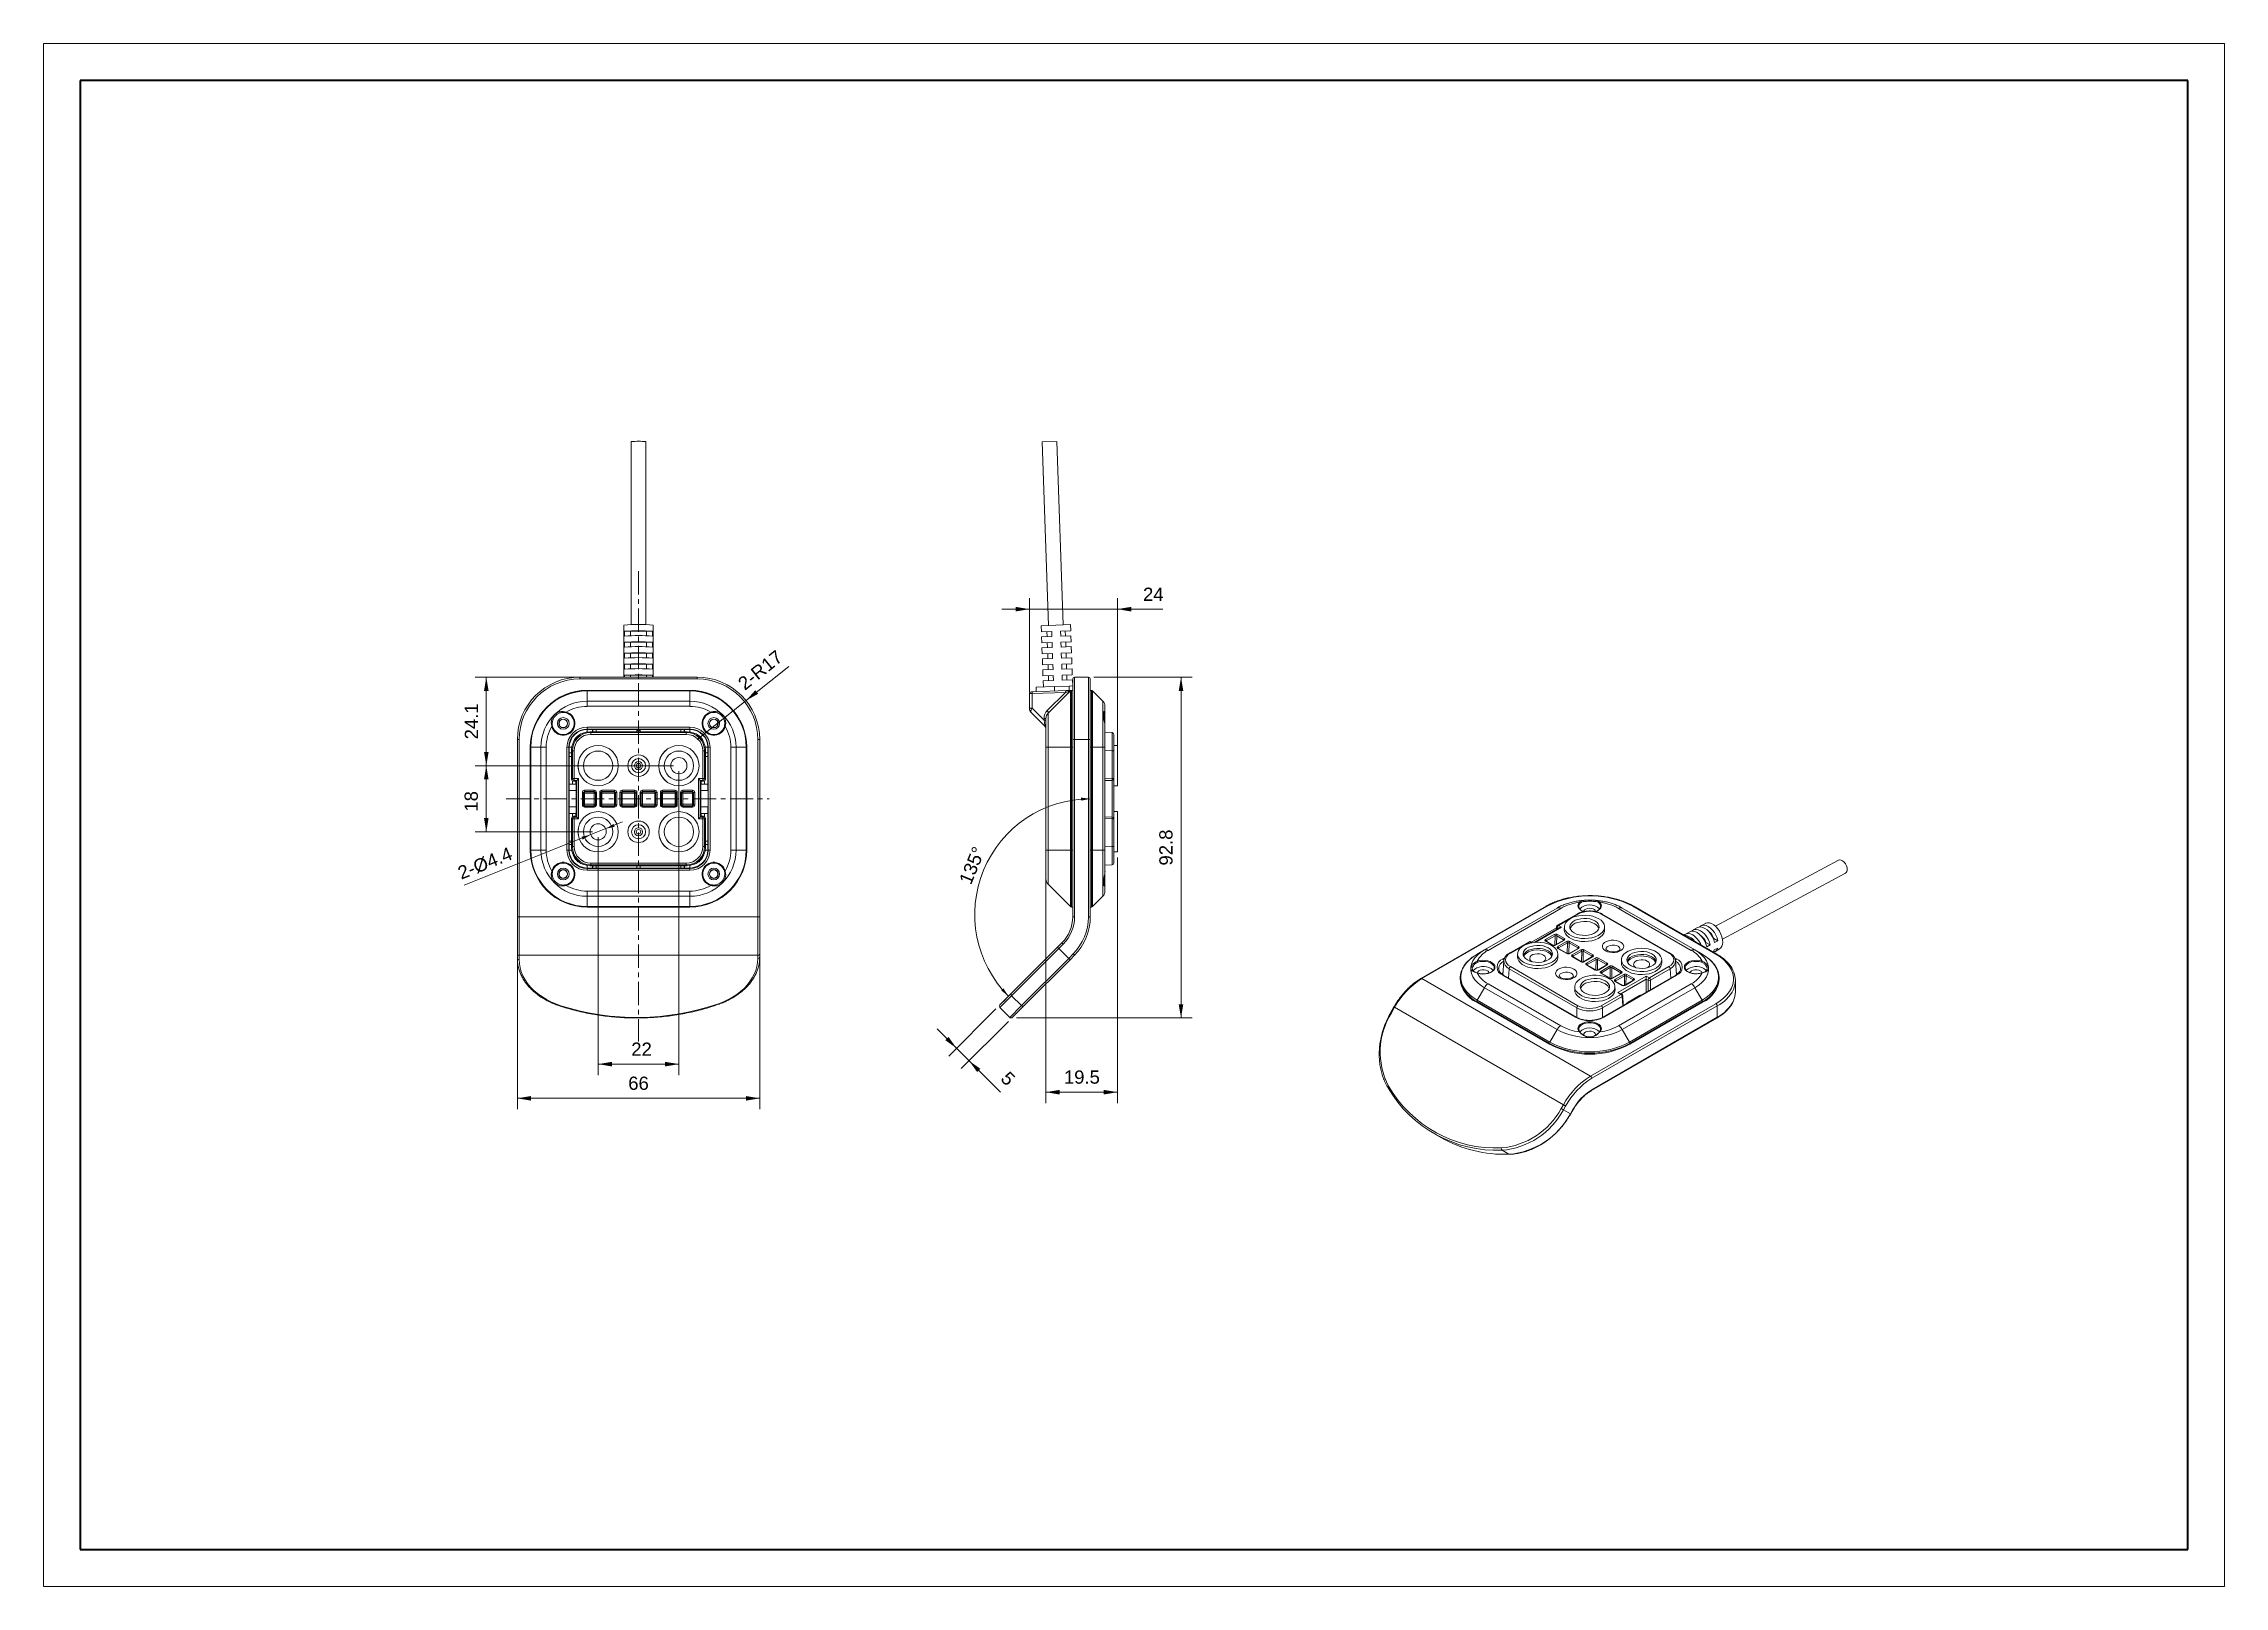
# Model space of a CAD drawing. Header units: millimetres. Extents: x -297 to 1729, y -210 to 434.
# Drawn here: x -297 to 297, y -210 to 210 of the extents above; entities that cross this region are included whole.
import ezdxf

# ---------------------------------------------------------------- set-up
doc = ezdxf.new("R2010")
doc.units = ezdxf.units.MM
doc.linetypes.add('CENTER', pattern=[10.16, 6.35, -1.27, 1.27, -1.27])
doc.layers.get('0').update_dxf_attribs({"color": 255, "lineweight": 20})
for name, color, linetype, lineweight in [('1轮廓实线层', 7, 'Continuous', 30), ('粗实线层', 7, 'Continuous', 35), ('细实线层', 7, 'Continuous', 18)]:
    doc.layers.add(name, color=color, linetype=linetype, lineweight=lineweight)
doc.styles.add('标准', font='')
doc.styles.get('标准').set_extended_font_data('arial')
doc.dimstyles.new('标准', dxfattribs={"dimscale": 1.5, "dimtxt": 2.4, "dimasz": 2.5, "dimexe": 2, "dimexo": 1, "dimgap": 1.5, "dimtad": 1, "dimdec": 1, "dimdsep": 46, "dimtxsty": '标准', "dimcen": 2.5, "dimdle": 5, "dimclre": 256, "dimclrt": 7, "dimadec": 0, "dimazin": 0, "dimtfac": 0.714286, "dimtdec": 1, "dimtmove": 0, "dimatfit": 3, "dimfxl": 0, "dimtolj": 1, "dimarcsym": 0})
doc.dimstyles.new('标准$0', dxfattribs={"dimscale": 1.5, "dimtxt": 2.4, "dimasz": 2.5, "dimexe": 2, "dimexo": 1, "dimgap": 1.5, "dimtad": 1, "dimdec": 1, "dimdsep": 46, "dimtxsty": '标准', "dimcen": 2.5, "dimdle": 5, "dimclre": 256, "dimclrt": 7, "dimadec": 0, "dimazin": 0, "dimtfac": 0.714286, "dimtdec": 1, "dimtmove": 0, "dimatfit": 3, "dimfxl": 0, "dimtolj": 1, "dimarcsym": 0})
doc.dimstyles.new('标准$2', dxfattribs={"dimtxt": 3.6, "dimasz": 2.5, "dimexe": 2, "dimexo": 1, "dimgap": 1.5, "dimtad": 1, "dimdec": 1, "dimdsep": 46, "dimtxsty": '标准', "dimcen": 2.5, "dimdle": 5, "dimclrd": 4, "dimclre": 4, "dimclrt": 3, "dimadec": 0, "dimazin": 0, "dimtfac": 0.714286, "dimtdec": 1, "dimtmove": 0, "dimatfit": 3, "dimfxl": 0, "dimtolj": 1, "dimarcsym": 0})
doc.dimstyles.new('标准$3', dxfattribs={"dimtxt": 3.6, "dimasz": 2.5, "dimexe": 2, "dimexo": 1, "dimgap": 1.5, "dimtad": 1, "dimdec": 1, "dimdsep": 46, "dimtxsty": '标准', "dimcen": 2.5, "dimdle": 5, "dimclrd": 4, "dimclre": 4, "dimclrt": 3, "dimadec": 0, "dimazin": 0, "dimtfac": 0.714286, "dimtdec": 1, "dimtmove": 0, "dimatfit": 3, "dimfxl": 0, "dimtolj": 1, "dimarcsym": 0})

msp = doc.modelspace()

# ---------------------------------------------------------------- blocks, each defined once
blk = doc.blocks.new('*X4')
at = {"linetype": 'Continuous', "lineweight": 20}
for points in [[(-24, -75.47), (-20.25, -74.84), (-20.25, -76.09)], [(-4.5, -75.47), (-8.25, -74.84), (-8.25, -76.09)]]:
    blk.add_hatch(color=0, dxfattribs=at).paths.add_polyline_path(points, flags=0)
for p, q in [((-24, -11.07), (-24, -78.47)), ((-4.5, -11.55), (-4.5, -78.47))]:
    blk.add_line(p, q, dxfattribs=at)
at = {"color": 0, "linetype": 'Continuous', "lineweight": 20}
blk.add_line((-24, -75.47), (-4.5, -75.47), dxfattribs=at)
at = {"color": 7, "linetype": 'Continuous', "lineweight": 20, "insert": (-14.19, -71.38), "char_height": 3.6, "width": 18.0768, "attachment_point": 5, "style": '标准'}
blk.add_mtext('19.5', dxfattribs=at)
blk = doc.blocks.new('*X5')
at = {"layer": '1轮廓实线层', "linetype": 'Continuous', "lineweight": 30}
for points in [[(-48.32, -63.5), (-50.53, -60.41), (-51.42, -61.29)], [(-44.93, -66.9), (-41.84, -69.11), (-42.72, -69.99)]]:
    blk.add_hatch(color=0, dxfattribs=at).paths.add_polyline_path(points, flags=0)
for p, q in [((-37.6, -52.78), (-50.45, -65.62)), ((-34.21, -56.18), (-47.05, -69.02))]:
    blk.add_line(p, q, dxfattribs=at)
at = {"layer": '1轮廓实线层', "color": 0, "linetype": 'Continuous', "lineweight": 30}
blk.add_line((-53.63, -58.2), (-36.35, -75.48), dxfattribs=at)
at = {"layer": '1轮廓实线层', "color": 7, "linetype": 'Continuous', "lineweight": 30, "insert": (-34.32, -71.77), "char_height": 3.6, "width": 7.2, "attachment_point": 5, "rotation": 315, "style": '标准'}
blk.add_mtext('5', dxfattribs=at)
blk = doc.blocks.new('*X6')
at = {"linetype": 'Continuous'}
for points in [[(-167.96, -77.13), (-164.21, -76.51), (-164.21, -77.76)], [(-101.96, -77.13), (-105.71, -76.51), (-105.71, -77.76)]]:
    blk.add_hatch(color=0, dxfattribs=at).paths.add_polyline_path(points, flags=0)
for p, q in [((-101.96, -35.31), (-101.96, -80.13)), ((-167.96, -37.12), (-167.96, -80.13))]:
    blk.add_line(p, q, dxfattribs=at)
at = {"color": 0, "linetype": 'Continuous'}
blk.add_line((-167.96, -77.13), (-101.96, -77.13), dxfattribs=at)
at = {"color": 7, "insert": (-134.96, -73.05), "char_height": 3.6, "width": 10.35, "attachment_point": 5, "style": '标准'}
blk.add_mtext('66', dxfattribs=at)
blk = doc.blocks.new('*X7')
at = {"linetype": 'Continuous'}
for points in [[(-176.42, 13.43), (-175.8, 9.68), (-177.05, 9.68)], [(-176.42, -4.57), (-175.8, -0.82), (-177.05, -0.82)]]:
    blk.add_hatch(color=0, dxfattribs=at).paths.add_polyline_path(points, flags=0)
for p, q in [((-125.46, 13.43), (-179.42, 13.43)), ((-147.46, -4.57), (-179.42, -4.57))]:
    blk.add_line(p, q, dxfattribs=at)
at = {"color": 0, "linetype": 'Continuous'}
blk.add_line((-176.42, 13.43), (-176.42, -4.57), dxfattribs=at)
at = {"color": 7, "insert": (-180.51, 3.72), "char_height": 3.6, "width": 9.6476, "attachment_point": 5, "rotation": 90, "style": '标准'}
blk.add_mtext('18', dxfattribs=at)
blk = doc.blocks.new('*X8')
at = {"linetype": 'Continuous'}
for points in [[(-145.96, -67.82), (-142.21, -67.2), (-142.21, -68.45)], [(-123.96, -67.82), (-127.71, -67.2), (-127.71, -68.45)]]:
    blk.add_hatch(color=0, dxfattribs=at).paths.add_polyline_path(points, flags=0)
for p, q in [((-123.96, 11.93), (-123.96, -70.82)), ((-145.96, -6.07), (-145.96, -70.82))]:
    blk.add_line(p, q, dxfattribs=at)
at = {"color": 0, "linetype": 'Continuous'}
blk.add_line((-145.96, -67.82), (-123.96, -67.82), dxfattribs=at)
at = {"color": 7, "insert": (-134.14, -63.76), "char_height": 3.6, "width": 10.361, "attachment_point": 5, "style": '标准'}
blk.add_mtext('22', dxfattribs=at)
blk = doc.blocks.new('*X9')
at = {"linetype": 'Continuous'}
for points in [[(-176.42, 37.53), (-175.79, 33.78), (-177.04, 33.78)], [(-176.42, 13.43), (-175.79, 17.18), (-177.04, 17.18)]]:
    blk.add_hatch(color=0, dxfattribs=at).paths.add_polyline_path(points, flags=0)
for p, q in [((-146.89, 37.53), (-179.42, 37.53)), ((-147.46, 13.43), (-179.42, 13.43))]:
    blk.add_line(p, q, dxfattribs=at)
at = {"color": 0, "linetype": 'Continuous'}
blk.add_line((-176.42, 37.53), (-176.42, 13.43), dxfattribs=at)
at = {"color": 7, "insert": (-180.47, 25.48), "char_height": 3.6, "width": 17.4293, "attachment_point": 5, "rotation": 90, "style": '标准'}
blk.add_mtext('24.1', dxfattribs=at)
blk = doc.blocks.new('*X10')
at = {"linetype": 'Continuous'}
blk.add_hatch(color=0, dxfattribs=at).paths.add_polyline_path([(-105.69, 31.15), (-102.37, 33), (-103.15, 33.97)], flags=0)
at = {"color": 0, "linetype": 'Continuous'}
blk.add_line((-94.06, 40.44), (-118.96, 20.53), dxfattribs=at)
at = {"color": 7, "linetype": 'Continuous', "insert": (-101.79, 39.45), "char_height": 3.6, "width": 26.6433, "attachment_point": 5, "rotation": 38.6336, "style": '标准'}
blk.add_mtext('2-R17', dxfattribs=at)
blk = doc.blocks.new('*X11')
at = {"linetype": 'Continuous'}
for points in [[(-11.9, 4.41), (-14.38, 3.9), (-14.43, 4.73)], [(-34.16, -49.34), (-35.55, -47.22), (-36.17, -47.77)]]:
    blk.add_hatch(color=0, dxfattribs=at).paths.add_polyline_path(points, flags=0)
at = {"color": 0, "linetype": 'Continuous'}
blk.add_line((-34.07, -49.25), (-35.57, -50.75), dxfattribs=at)
for start, end in [(90, 157.5), (157.5, 225)]:
    blk.add_arc((-11.9, -27.07), 31.48, start, end, dxfattribs=at)
at = {"color": 0, "insert": (-44.09, -13.74), "char_height": 3.6, "width": 19.0372, "attachment_point": 5, "rotation": 67.5, "style": '标准'}
blk.add_mtext('135%%D', dxfattribs=at)
blk = doc.blocks.new('*X12')
at = {"linetype": 'Continuous'}
for points in [[(-148.01, -5.38), (-150.48, -5.93), (-150.17, -6.7)], [(-143.92, -3.75), (-141.75, -2.44), (-141.45, -3.21)]]:
    blk.add_hatch(color=0, dxfattribs=at).paths.add_polyline_path(points, flags=0)
at = {"color": 0, "linetype": 'Continuous'}
blk.add_line((-182.43, -19.14), (-139.28, -1.9), dxfattribs=at)
at = {"color": 0, "insert": (-176.75, -13.16), "char_height": 3.6, "width": 29.9634, "attachment_point": 5, "rotation": 21.77817, "style": '标准'}
blk.add_mtext('2-%%C4.4', dxfattribs=at)
blk = doc.blocks.new('*X13')
at = {"linetype": 'Continuous'}
for points in [[(12.81, 37.53), (13.43, 33.78), (12.18, 33.78)], [(12.81, -55.26), (13.43, -51.51), (12.18, -51.51)]]:
    blk.add_hatch(color=0, dxfattribs=at).paths.add_polyline_path(points, flags=0)
for p, q in [((-10.9, 37.53), (15.81, 37.53)), ((-32, -55.26), (15.81, -55.26))]:
    blk.add_line(p, q, dxfattribs=at)
at = {"color": 0, "linetype": 'Continuous'}
blk.add_line((12.81, 37.53), (12.81, -55.26), dxfattribs=at)
at = {"color": 7, "insert": (8.72, -8.86), "char_height": 3.6, "width": 18.7079, "attachment_point": 5, "rotation": 90, "style": '标准'}
blk.add_mtext('92.8', dxfattribs=at)
blk = doc.blocks.new('*X14')
at = {"linetype": 'Continuous'}
for points in [[(-28.5, 56.04), (-32.25, 56.66), (-32.25, 55.41)], [(-4.5, 56.04), (-0.75, 56.66), (-0.75, 55.41)]]:
    blk.add_hatch(color=0, dxfattribs=at).paths.add_polyline_path(points, flags=0)
at = {"color": 0, "linetype": 'Continuous'}
blk.add_line((-36, 56.04), (7.86, 56.04), dxfattribs=at)
at = {"linetype": 'Continuous'}
for p, q in [((-28.5, 33.37), (-28.5, 59.04)), ((-4.5, 16.29), (-4.5, 59.04))]:
    blk.add_line(p, q, dxfattribs=at)
at = {"color": 7, "insert": (5.26, 60.09), "char_height": 3.6, "width": 10.4049, "attachment_point": 5, "style": '标准'}
blk.add_mtext('24', dxfattribs=at)
blk = doc.blocks.new('$CAXA_FRAME_13B17AC1$')
at = {"layer": '粗实线层'}
for p, q in [((-287, 200), (-287, -200)), ((287, 200), (-287, 200)), ((287, -200), (287, 200)), ((-287, -200), (287, -200))]:
    blk.add_line(p, q, dxfattribs=at)
at = {"layer": '细实线层'}
for p, q in [((297, 210), (-297, 210)), ((-297, 210), (-297, -210)), ((297, -210), (297, 210)), ((-297, -210), (297, -210))]:
    blk.add_line(p, q, dxfattribs=at)

# ---------------------------------------------------------------- dimensions: what is measured, and where the dimension line sits
for base, p1, p2, picture, middle in [((-4.5, 56.04), (-28.5, 31.87), (-4.5, 14.79), '*X14', (5.26, 60.09)), ((-123.96, -67.82), (-145.96, -4.57), (-123.96, 13.43), '*X8', (-134.14, -63.76)), ((-101.96, -77.13), (-167.96, -35.62), (-101.96, -33.81), '*X6', (-134.96, -73.05))]:
    dim = msp.add_linear_dim(base=base, p1=p1, p2=p2, dimstyle='标准$0', override={"dimsah": 1, "dimtzin": 0, "dimarcsym": 1})
    dim.commit()
    dim.dimension.update_dxf_attribs({"geometry": picture, "text_midpoint": middle, "dimtype": 160})
dim = msp.add_radius_dim(center=(-118.96, 20.53), mpoint=(-105.69, 31.15), text='2-<>', dimstyle='标准', override={"dimpost": 'R<>', "dimsah": 1, "dimtzin": 0, "dimarcsym": 1})
dim.commit()
dim.dimension.update_dxf_attribs({"geometry": '*X10', "text_midpoint": (-99.26, 36.28), "dimtype": 164})
for base, p1, p2, picture, middle in [((-176.42, 13.43), (-145.39, 37.53), (-145.96, 13.43), '*X9', (-180.47, 25.48)), ((12.81, -55.26), (-12.4, 37.53), (-33.5, -55.26), '*X13', (8.72, -8.86))]:
    dim = msp.add_linear_dim(base=base, p1=p1, p2=p2, angle=270, dimstyle='标准$0', override={"dimsah": 1, "dimtzin": 0, "dimarcsym": 1})
    dim.commit()
    dim.dimension.update_dxf_attribs({"geometry": picture, "text_midpoint": middle})
dim = msp.add_angular_dim_2l(base=(-40.99, -15.03), line1=((-33.36, -48.54), (-20.83, -36)), line2=((-11.9, 20.53), (-11.9, -27.73)), dimstyle='标准$2', override={"dimtad": 1, "dimtih": 0, "dimtoh": 0, "dimsah": 1, "dimclrd": 0, "dimclre": 0, "dimclrt": 0, "dimtdec": 0, "dimtzin": 0, "dimarcsym": 1})
dim.commit()
dim.dimension.update_dxf_attribs({"geometry": '*X11', "text_midpoint": (-44.09, -13.74)})
dim = msp.add_linear_dim(base=(-176.42, -4.57), p1=(-123.96, 13.43), p2=(-145.96, -4.57), angle=270, dimstyle='标准$0', override={"dimsah": 1, "dimtzin": 0, "dimarcsym": 1})
dim.commit()
dim.dimension.update_dxf_attribs({"geometry": '*X7', "text_midpoint": (-180.51, 3.72), "dimtype": 160})
dim = msp.add_diameter_dim_2p(p1=(-143.92, -3.75), p2=(-148.01, -5.38), text='2-<>', dimstyle='标准$3', override={"dimpost": '%%C<>', "dimsah": 1, "dimclrd": 0, "dimclrt": 0, "dimtzin": 0, "dimarcsym": 1})
dim.commit()
dim.dimension.update_dxf_attribs({"geometry": '*X12', "text_midpoint": (-175.47, -16.36), "dimtype": 163})
at = {"color": 7, "linetype": 'Continuous', "lineweight": 20}
dim = msp.add_linear_dim(base=(-4.5, -75.47), p1=(-24, -9.57), p2=(-4.5, -10.05), dimstyle='标准$0', override={"dimsah": 1, "dimtzin": 0}, dxfattribs=at)
dim.commit()
dim.dimension.update_dxf_attribs({"geometry": '*X4', "text_midpoint": (-14.19, -71.38), "dimtype": 160})
at = {"layer": '1轮廓实线层', "color": 7, "linetype": 'Continuous', "lineweight": 30}
dim = msp.add_linear_dim(base=(-44.93, -66.9), p1=(-36.54, -51.72), p2=(-33.15, -55.11), angle=315, text='5', dimstyle='标准$0', override={"dimsah": 1, "dimtzin": 0}, dxfattribs=at)
dim.commit()
dim.dimension.update_dxf_attribs({"geometry": '*X5', "text_midpoint": (-34.32, -71.77)})

# ---------------------------------------------------------------- linework, layer by layer
at = {"color": 7, "linetype": 'Continuous', "lineweight": 20}
for p, q in [((-136.96, 101.65), (-136.96, 51.8)), ((-132.96, 51.8), (-132.96, 101.65)), ((-25.02, 101.58), (-21.02, 101.72)), ((-25.02, 101.58), (-23.28, 51.61)), ((-19.28, 51.75), (-21.02, 101.72)), ((-138.96, 51.68), (-138.96, 37.53)), ((-138.78, 50.03), (-138.78, 48.73)), ((-138.78, 50.03), (-137.16, 50.03)), ((-137.16, 48.8), (-137.16, 50.03)), ((-132.77, 50.03), (-131.15, 50.03)), ((-132.77, 50.03), (-132.77, 48.8)), ((-131.15, 48.73), (-131.15, 50.03)), ((-130.96, 37.53), (-130.96, 51.68)), ((-25.28, 51.54), (-17.28, 51.82)), ((-25.28, 51.54), (-25.22, 49.84)), ((-25.22, 49.84), (-22.42, 49.94)), ((-22.37, 48.64), (-25.17, 48.54)), ((-25.17, 48.54), (-25.11, 46.85)), ((-23.72, 49.9), (-23.67, 48.6)), ((-22.37, 48.64), (-22.42, 49.94)), ((-17.22, 50.12), (-20.02, 50.03)), ((-20.02, 50.03), (-19.97, 48.73)), ((-19.97, 48.73), (-17.18, 48.82)), ((-18.67, 48.77), (-18.72, 50.07)), ((-17.22, 50.12), (-17.28, 51.82)), ((-17.12, 47.13), (-17.18, 48.82)), ((-138.78, 47.03), (-138.78, 45.73)), ((-138.78, 47.03), (-137.16, 47.03)), ((-138.78, 44.03), (-138.78, 42.73)), ((-138.78, 44.03), (-137.16, 44.03)), ((-137.16, 45.8), (-137.16, 47.03)), ((-137.16, 42.8), (-137.16, 44.03)), ((-132.77, 47.03), (-131.15, 47.03)), ((-132.77, 47.03), (-132.77, 45.8)), ((-132.77, 44.03), (-131.15, 44.03)), ((-132.77, 44.03), (-132.77, 42.8)), ((-131.15, 45.73), (-131.15, 47.03)), ((-131.15, 42.73), (-131.15, 44.03)), ((-25.11, 46.85), (-22.31, 46.94)), ((-22.27, 45.64), (-25.07, 45.55)), ((-25.07, 45.55), (-25.01, 43.85)), ((-25.01, 43.85), (-22.21, 43.95)), ((-22.16, 42.65), (-24.96, 42.55)), ((-24.96, 42.55), (-24.9, 40.85)), ((-23.61, 46.9), (-23.57, 45.6)), ((-23.51, 43.9), (-23.46, 42.6)), ((-22.27, 45.64), (-22.31, 46.94)), ((-22.16, 42.65), (-22.21, 43.95)), ((-17.12, 47.13), (-19.91, 47.03)), ((-19.91, 47.03), (-19.87, 45.73)), ((-19.87, 45.73), (-17.07, 45.83)), ((-17.01, 44.13), (-19.81, 44.03)), ((-19.81, 44.03), (-19.76, 42.73)), ((-19.76, 42.73), (-16.97, 42.83)), ((-18.57, 45.77), (-18.61, 47.07)), ((-18.46, 42.78), (-18.51, 44.07)), ((-17.01, 44.13), (-17.07, 45.83)), ((-16.91, 41.13), (-16.97, 42.83)), ((-150.96, 37.53), (-150.96, 37.03)), ((-150.96, 37.53), (-118.96, 37.53)), ((-118.96, 37.03), (-150.96, 37.03)), ((-138.78, 41.03), (-138.78, 39.73)), ((-138.78, 41.03), (-137.16, 41.03)), ((-138.78, 38.03), (-138.78, 37.53)), ((-138.78, 38.03), (-137.16, 38.03)), ((-137.16, 39.81), (-137.16, 41.03)), ((-137.16, 37.53), (-137.16, 38.03)), ((-132.77, 41.03), (-131.15, 41.03)), ((-132.77, 41.03), (-132.77, 39.81)), ((-132.77, 38.03), (-131.15, 38.03)), ((-132.77, 38.03), (-132.77, 37.53)), ((-131.15, 39.73), (-131.15, 41.03)), ((-131.15, 37.53), (-131.15, 38.03)), ((-118.96, 37.53), (-118.96, 37.03)), ((-24.9, 40.85), (-22.1, 40.95)), ((-22.06, 39.65), (-24.86, 39.55)), ((-24.86, 39.55), (-24.8, 37.85)), ((-24.8, 37.85), (-22, 37.95)), ((-21.95, 36.65), (-24.75, 36.55)), ((-24.75, 36.55), (-24.69, 34.85)), ((-23.4, 40.9), (-23.36, 39.6)), ((-23.3, 37.9), (-23.25, 36.6)), ((-22.06, 39.65), (-22.1, 40.95)), ((-21.95, 36.65), (-22, 37.95)), ((-16.91, 41.13), (-19.7, 41.03)), ((-19.7, 41.03), (-19.66, 39.73)), ((-19.66, 39.73), (-16.86, 39.83)), ((-16.8, 38.13), (-19.6, 38.03)), ((-19.6, 38.03), (-19.55, 36.73)), ((-19.55, 36.73), (-16.76, 36.83)), ((-18.36, 39.78), (-18.41, 41.08)), ((-18.26, 36.78), (-18.3, 38.08)), ((-16.8, 38.13), (-16.86, 39.83)), ((-16.7, 35.13), (-16.76, 36.83)), ((-16.7, 20.53), (-16.7, 37.03)), ((-16.2, 37.53), (-16.2, 20.53)), ((-16.2, 37.53), (-12.4, 37.53)), ((-12.4, 20.53), (-12.4, 37.53)), ((-11.9, 37.03), (-11.9, 20.53)), ((-148.96, 33.93), (-148.96, 33.92)), ((-148.96, 33.93), (-120.96, 33.93)), ((-148.96, 33.92), (-148.96, 33.77)), ((-148.96, 33.92), (-120.96, 33.92)), ((-148.96, 33.77), (-148.96, 31)), ((-120.96, 33.77), (-148.96, 33.77)), ((-148.96, 31), (-148.96, 29.59)), ((-148.96, 31), (-120.96, 31)), ((-120.96, 33.93), (-120.96, 33.92)), ((-120.96, 33.92), (-120.96, 33.77)), ((-120.96, 33.77), (-120.96, 31)), ((-120.96, 31), (-120.96, 29.59)), ((-27.76, 33.05), (-28.5, 33.04)), ((-28.5, 29.05), (-28.5, 33.04)), ((-28.01, 33.54), (-27.52, 33.55)), ((-18.64, 33.37), (-27.76, 33.05)), ((-27.76, 33.05), (-27.76, 29.05)), ((-27.52, 33.55), (-18.41, 33.87)), ((-26.69, 34.78), (-21.69, 34.96)), ((-26.65, 33.58), (-26.69, 34.78)), ((-23.61, 28.41), (-18.64, 33.37)), ((-17.95, 33.16), (-23.41, 27.7)), ((-21.69, 34.96), (-17.7, 35.1)), ((-21.69, 34.96), (-21.65, 33.76)), ((-18.41, 33.87), (-17.63, 33.9)), ((-17.34, 33.77), (-17.95, 33.16)), ((-17.7, 35.1), (-16.7, 35.13)), ((-17.65, 33.9), (-17.7, 35.1)), ((-17.34, 33.77), (-17.4, 33.74)), ((-17.34, 18.43), (-17.34, 33.77)), ((-16.7, 33.93), (-17.05, 33.92)), ((-17.05, 33.92), (-17, 33.92)), ((-17, 33.92), (-17, 18.43)), ((-11.9, 33.93), (-11.59, 33.92)), ((-11.59, 18.43), (-11.59, 33.92)), ((-11.26, 33.77), (-11.26, 18.43)), ((-11.26, 33.77), (-8.48, 31)), ((-8.48, 18.43), (-8.48, 31)), ((-158.56, 24.12), (-158.37, 24.17)), ((-154.7, 27.83), (-154.65, 28.03)), ((-120.96, 29.59), (-148.96, 29.59)), ((-148.96, 23.91), (-120.96, 23.91)), ((-148.96, 23.41), (-148.96, 23.91)), ((-120.96, 23.41), (-120.96, 23.91)), ((-115.28, 28.03), (-115.23, 27.83)), ((-111.56, 24.17), (-111.37, 24.12)), ((-28.5, 29.05), (-27.76, 29.05)), ((-24.29, 24.22), (-28.06, 27.99)), ((-27.76, 29.05), (-24.49, 25.78)), ((-24.49, 25.78), (-24.49, 26.29)), ((-24.49, 26.29), (-24, 26.29)), ((-24.49, 25.78), (-24, 25.78)), ((-24, 18.43), (-24, 26.29)), ((-23.41, 27.7), (-23.41, 18.43)), ((-8.15, 27.94), (-8.18, 27.94)), ((-8.1, 25.56), (-8.1, 27.83)), ((-7.9, 24.12), (-7.96, 24.68)), ((-7.9, 29.59), (-7.9, 28.03)), ((-7.9, 28.03), (-7.9, 24.12)), ((-7.9, 24.12), (-7.9, 18.43)), ((-167.96, -27.73), (-167.96, 20.53)), ((-167.46, 20.53), (-167.96, 20.53)), ((-167.46, 20.53), (-167.46, -27.73)), ((-164.46, 18.43), (-164.46, -9.57)), ((-164.46, 18.43), (-164.45, 18.43)), ((-164.45, -9.57), (-164.45, 18.43)), ((-164.45, 18.43), (-164.31, 18.43)), ((-164.31, 18.43), (-164.31, -9.57)), ((-164.31, 18.43), (-161.53, 18.43)), ((-161.53, 18.43), (-160.12, 18.43)), ((-161.53, -9.57), (-161.53, 18.43)), ((-160.12, 18.43), (-160.12, -9.57)), ((-154.45, -9.57), (-154.45, 18.43)), ((-154.45, 18.43), (-153.95, 18.43)), ((-153.95, 18.43), (-153.95, -9.57)), ((-153.95, 18.43), (-153.83, 18.43)), ((-153.83, 18.43), (-153.83, 8.53)), ((-153.83, 18.43), (-153.13, 18.43)), ((-120.96, 23.41), (-148.96, 23.41)), ((-148.96, 23.41), (-148.96, 23.29)), ((-148.96, 23.29), (-120.96, 23.29)), ((-148.96, 23.29), (-148.96, 22.6)), ((-148.19, 22.66), (-147.98, 22.45)), ((-148.19, 22.66), (-121.73, 22.66)), ((-147.98, 22.45), (-147.98, 21.95)), ((-147.98, 22.45), (-121.94, 22.45)), ((-121.94, 21.95), (-147.98, 21.95)), ((-147.46, 23.29), (-147.46, 22.66)), ((-147.44, 23.29), (-147.44, 22.66)), ((-146.49, 22.66), (-146.49, 23.29)), ((-146.47, 22.66), (-146.47, 23.29)), ((-135.46, 23.29), (-135.46, 22.66)), ((-135.45, 22.98), (-135.45, 23.29)), ((-135.45, 22.66), (-135.45, 22.98)), ((-134.48, 22.98), (-134.48, 23.29)), ((-134.48, 22.98), (-134.48, 22.66)), ((-134.47, 22.66), (-134.47, 23.29)), ((-123.46, 23.29), (-123.46, 22.66)), ((-123.44, 23.29), (-123.44, 22.66)), ((-122.49, 22.66), (-122.49, 23.29)), ((-122.47, 22.66), (-122.47, 23.29)), ((-121.94, 22.45), (-121.73, 22.66)), ((-121.94, 22.45), (-121.94, 21.95)), ((-120.96, 23.41), (-120.96, 23.29)), ((-120.96, 23.29), (-120.96, 22.6)), ((-116.1, 18.43), (-116.8, 18.43)), ((-116.1, 8.53), (-116.1, 18.43)), ((-115.98, 18.43), (-116.1, 18.43)), ((-115.98, -9.57), (-115.98, 18.43)), ((-115.98, 18.43), (-115.48, 18.43)), ((-115.48, 18.43), (-115.48, -9.57)), ((-108.4, 18.43), (-109.81, 18.43)), ((-109.81, -9.57), (-109.81, 18.43)), ((-108.4, 18.43), (-108.4, -9.57)), ((-105.62, 18.43), (-108.4, 18.43)), ((-105.62, -9.57), (-105.62, 18.43)), ((-105.48, 18.43), (-105.62, 18.43)), ((-105.48, 18.43), (-105.48, -9.57)), ((-105.46, 18.43), (-105.48, 18.43)), ((-105.46, -9.57), (-105.46, 18.43)), ((-102.46, -27.73), (-102.46, 20.53)), ((-101.96, 20.53), (-102.46, 20.53)), ((-101.96, 20.53), (-101.96, -27.73)), ((-24, -9.57), (-24, 18.43)), ((-24, 18.43), (-23.41, 18.43)), ((-23.41, 18.43), (-23.41, -9.57)), ((-17.34, 18.43), (-23.41, 18.43)), ((-17.34, -9.57), (-17.34, 18.43)), ((-17.34, 18.43), (-17, 18.43)), ((-17, 18.43), (-17, -9.57)), ((-16.7, 18.43), (-17, 18.43)), ((-16.7, 20.53), (-16.2, 20.53)), ((-16.7, -27.73), (-16.7, 20.53)), ((-16.2, 20.53), (-16.2, -27.73)), ((-12.4, 20.53), (-16.2, 20.53)), ((-12.4, -27.73), (-12.4, 20.53)), ((-11.9, 20.53), (-12.4, 20.53)), ((-11.9, 20.53), (-11.9, -27.73)), ((-11.9, 18.43), (-11.59, 18.43)), ((-11.59, -9.57), (-11.59, 18.43)), ((-11.59, 18.43), (-11.26, 18.43)), ((-11.26, 18.43), (-11.26, -9.57)), ((-11.26, 18.43), (-8.48, 18.43)), ((-8.48, -9.57), (-8.48, 18.43)), ((-8.48, 18.43), (-7.9, 18.43)), ((-7.9, 22.52), (-5.98, 22.45)), ((-7.9, 18.43), (-7.9, -9.57)), ((-5.5, 21.95), (-5.5, 17.45)), ((-4.5, 18.91), (-5.5, 18.92)), ((-4.5, 18.91), (-4.5, 7.95)), ((-153.19, 16.93), (-153.83, 16.92)), ((-153.19, 16.91), (-153.83, 16.91)), ((-153.83, 15.95), (-153.19, 15.95)), ((-153.83, 15.94), (-153.19, 15.93)), ((-152.98, 17.45), (-153.19, 17.66)), ((-153.19, 9.7), (-153.19, 17.66)), ((-152.98, 17.45), (-152.48, 17.45)), ((-152.98, 9.91), (-152.98, 17.45)), ((-152.48, 17.45), (-152.48, 9.91)), ((-117.45, 9.91), (-117.45, 17.45)), ((-116.95, 17.45), (-117.45, 17.45)), ((-116.74, 17.66), (-116.95, 17.45)), ((-116.95, 17.45), (-116.95, 9.91)), ((-116.74, 17.66), (-116.74, 9.7)), ((-116.1, 16.92), (-116.74, 16.93)), ((-116.1, 16.91), (-116.74, 16.91)), ((-116.74, 15.95), (-116.1, 15.95)), ((-116.74, 15.93), (-116.1, 15.94)), ((-5.98, 17.45), (-7.9, 17.52)), ((-5.98, 9.91), (-5.98, 17.45)), ((-5.98, 17.45), (-5.5, 17.45)), ((-5.5, 17.45), (-5.5, 9.91)), ((-153.89, 6.73), (-153.89, 2.13)), ((-151.97, 6.63), (-153.89, 6.63)), ((-153.85, 8.43), (-151.98, 8.43)), ((-153.83, 8.53), (-153.83, 8.53)), ((-153.19, 9.7), (-152.98, 9.91)), ((-152.98, 9.91), (-152.48, 9.91)), ((-152.96, 9.29), (-152.96, 8.43)), ((-152.48, 9.41), (-152.69, 9.2)), ((-152.69, 9.2), (-151.99, 9.2)), ((-152.48, 9.91), (-151.28, 9.91)), ((-152.48, 9.91), (-152.48, 9.41)), ((-151.78, 9.41), (-152.48, 9.41)), ((-151.99, 9.2), (-151.78, 9.41)), ((-151.99, 9.2), (-151.99, 8.43)), ((-151.97, 2.23), (-151.97, 6.63)), ((-151.78, 9.41), (-151.28, 9.91)), ((-151.78, -0.55), (-151.78, 9.41)), ((-151.28, 9.91), (-151.28, -1.05)), ((-150.26, 2.74), (-150.26, 6.13)), ((-149.96, 6.13), (-150.26, 6.13)), ((-149.96, 6.13), (-149.96, 2.74)), ((-149.66, 6.73), (-147.01, 6.73)), ((-149.66, 6.43), (-149.66, 6.73)), ((-147.01, 6.43), (-149.66, 6.43)), ((-149.66, 6.43), (-149.66, 6.35)), ((-149.66, 6.35), (-147.01, 6.35)), ((-149.66, 5.92), (-149.66, 6.35)), ((-147.01, 6.73), (-147.01, 6.43)), ((-147.01, 6.35), (-147.01, 6.43)), ((-147.01, 6.35), (-147.01, 5.92)), ((-146.71, 2.74), (-146.71, 6.13)), ((-146.41, 6.13), (-146.71, 6.13)), ((-146.41, 6.13), (-146.41, 2.74)), ((-145.51, 2.74), (-145.51, 6.13)), ((-145.21, 6.13), (-145.51, 6.13)), ((-145.21, 6.13), (-145.21, 2.74)), ((-144.91, 6.73), (-141.51, 6.73)), ((-144.91, 6.43), (-144.91, 6.73)), ((-141.51, 6.43), (-144.91, 6.43)), ((-144.91, 6.43), (-144.91, 6.35)), ((-144.91, 6.35), (-141.51, 6.35)), ((-144.91, 5.92), (-144.91, 6.35)), ((-141.51, 6.73), (-141.51, 6.43)), ((-141.51, 6.35), (-141.51, 6.43)), ((-141.51, 6.35), (-141.51, 5.92)), ((-141.21, 2.74), (-141.21, 6.13)), ((-140.91, 6.13), (-141.21, 6.13)), ((-140.91, 6.13), (-140.91, 2.74)), ((-140.01, 2.74), (-140.01, 6.13)), ((-139.71, 6.13), (-140.01, 6.13)), ((-139.71, 6.13), (-139.71, 2.74)), ((-139.41, 6.73), (-136.01, 6.73)), ((-139.41, 6.43), (-139.41, 6.73)), ((-136.01, 6.43), (-139.41, 6.43)), ((-139.41, 6.43), (-139.41, 6.35)), ((-139.41, 6.35), (-136.01, 6.35)), ((-139.41, 5.92), (-139.41, 6.35)), ((-136.01, 6.73), (-136.01, 6.43)), ((-136.01, 6.35), (-136.01, 6.43)), ((-136.01, 6.35), (-136.01, 5.92)), ((-135.71, 2.74), (-135.71, 6.13)), ((-135.41, 6.13), (-135.71, 6.13)), ((-135.41, 6.13), (-135.41, 2.74)), ((-134.51, 2.74), (-134.51, 6.13)), ((-134.21, 6.13), (-134.51, 6.13)), ((-134.21, 6.13), (-134.21, 2.74)), ((-133.91, 6.73), (-130.51, 6.73)), ((-133.91, 6.43), (-133.91, 6.73)), ((-130.51, 6.43), (-133.91, 6.43)), ((-133.91, 6.43), (-133.91, 6.35)), ((-133.91, 6.35), (-130.51, 6.35)), ((-133.91, 5.92), (-133.91, 6.35)), ((-130.51, 6.73), (-130.51, 6.43)), ((-130.51, 6.35), (-130.51, 6.43)), ((-130.51, 6.35), (-130.51, 5.92)), ((-130.21, 2.74), (-130.21, 6.13)), ((-129.91, 6.13), (-130.21, 6.13)), ((-129.91, 6.13), (-129.91, 2.74)), ((-129.01, 2.74), (-129.01, 6.13)), ((-128.71, 6.13), (-129.01, 6.13)), ((-128.71, 6.13), (-128.71, 2.74)), ((-128.41, 6.73), (-125.01, 6.73)), ((-128.41, 6.43), (-128.41, 6.73)), ((-125.01, 6.43), (-128.41, 6.43)), ((-128.41, 6.43), (-128.41, 6.35)), ((-128.41, 6.35), (-125.01, 6.35)), ((-128.41, 5.92), (-128.41, 6.35)), ((-125.01, 6.73), (-125.01, 6.43)), ((-125.01, 6.35), (-125.01, 6.43)), ((-125.01, 6.35), (-125.01, 5.92)), ((-124.71, 2.74), (-124.71, 6.13)), ((-124.41, 6.13), (-124.71, 6.13)), ((-124.41, 6.13), (-124.41, 2.74)), ((-123.51, 2.74), (-123.51, 6.13)), ((-123.21, 6.13), (-123.51, 6.13)), ((-123.21, 6.13), (-123.21, 2.74)), ((-122.91, 6.73), (-120.26, 6.73)), ((-122.91, 6.43), (-122.91, 6.73)), ((-120.26, 6.43), (-122.91, 6.43)), ((-122.91, 6.43), (-122.91, 6.35)), ((-122.91, 6.35), (-120.26, 6.35)), ((-122.91, 5.92), (-122.91, 6.35)), ((-120.26, 6.73), (-120.26, 6.43)), ((-120.26, 6.35), (-120.26, 6.43)), ((-120.26, 6.35), (-120.26, 5.92)), ((-119.96, 2.74), (-119.96, 6.13)), ((-119.66, 6.13), (-119.96, 6.13)), ((-119.66, 6.13), (-119.66, 2.74)), ((-118.65, 9.91), (-117.45, 9.91)), ((-118.65, -1.05), (-118.65, 9.91)), ((-118.65, 9.91), (-118.15, 9.41)), ((-118.15, 9.41), (-118.15, -0.55)), ((-117.45, 9.41), (-118.15, 9.41)), ((-117.94, 9.2), (-118.15, 9.41)), ((-117.96, 6.63), (-117.96, 2.23)), ((-116.03, 6.63), (-117.96, 6.63)), ((-117.94, 8.43), (-117.94, 9.2)), ((-117.94, 9.2), (-117.24, 9.2)), ((-117.94, 8.43), (-116.08, 8.43)), ((-117.45, 9.41), (-117.45, 9.91)), ((-117.45, 9.91), (-116.95, 9.91)), ((-117.24, 9.2), (-117.45, 9.41)), ((-116.96, 8.43), (-116.96, 9.29)), ((-116.95, 9.91), (-116.74, 9.7)), ((-116.1, 8.53), (-116.1, 8.53)), ((-116.03, 2.13), (-116.03, 6.73)), ((-7.9, 9.85), (-5.98, 9.91)), ((-5.98, 9.41), (-7.9, 9.35)), ((-5.98, 9.91), (-5.5, 9.91)), ((-5.98, -0.55), (-5.98, 9.41)), ((-5.5, 9.91), (-5.5, -1.05)), ((-5.5, 7.94), (-4.5, 7.95)), ((-153.89, 2.23), (-151.97, 2.23)), ((-151.98, 0.43), (-153.85, 0.43)), ((-153.83, 0.33), (-153.83, 0.33)), ((-153.83, 0.33), (-153.83, -9.57)), ((-152.96, 0.43), (-152.96, -0.42)), ((-151.99, 0.43), (-151.99, -0.34)), ((-149.96, 2.74), (-150.26, 2.74)), ((-149.66, 5.92), (-149.66, 2.95)), ((-147.01, 5.92), (-149.66, 5.92)), ((-149.66, 2.95), (-147.01, 2.95)), ((-149.66, 2.52), (-149.66, 2.95)), ((-147.01, 2.52), (-149.66, 2.52)), ((-149.66, 2.52), (-149.66, 2.44)), ((-149.66, 2.44), (-149.66, 2.14)), ((-149.66, 2.44), (-147.01, 2.44)), ((-147.01, 2.14), (-149.66, 2.14)), ((-147.01, 2.95), (-147.01, 5.92)), ((-147.01, 2.95), (-147.01, 2.52)), ((-147.01, 2.44), (-147.01, 2.52)), ((-147.01, 2.14), (-147.01, 2.44)), ((-146.41, 2.74), (-146.71, 2.74)), ((-145.21, 2.74), (-145.51, 2.74)), ((-144.91, 5.92), (-144.91, 2.95)), ((-141.51, 5.92), (-144.91, 5.92)), ((-144.91, 2.95), (-141.51, 2.95)), ((-144.91, 2.52), (-144.91, 2.95)), ((-144.91, 2.52), (-144.91, 2.44)), ((-141.51, 2.52), (-144.91, 2.52)), ((-144.91, 2.44), (-144.91, 2.14)), ((-144.91, 2.44), (-141.51, 2.44)), ((-141.51, 2.14), (-144.91, 2.14)), ((-141.51, 2.95), (-141.51, 5.92)), ((-141.51, 2.95), (-141.51, 2.52)), ((-141.51, 2.44), (-141.51, 2.52)), ((-141.51, 2.14), (-141.51, 2.44)), ((-140.91, 2.74), (-141.21, 2.74)), ((-139.71, 2.74), (-140.01, 2.74)), ((-139.41, 5.92), (-139.41, 2.95)), ((-136.01, 5.92), (-139.41, 5.92)), ((-139.41, 2.95), (-136.01, 2.95)), ((-139.41, 2.52), (-139.41, 2.95)), ((-136.01, 2.52), (-139.41, 2.52)), ((-139.41, 2.52), (-139.41, 2.44)), ((-139.41, 2.44), (-139.41, 2.14)), ((-139.41, 2.44), (-136.01, 2.44)), ((-136.01, 2.14), (-139.41, 2.14)), ((-136.01, 2.95), (-136.01, 5.92)), ((-136.01, 2.95), (-136.01, 2.52)), ((-136.01, 2.44), (-136.01, 2.52)), ((-136.01, 2.14), (-136.01, 2.44)), ((-135.41, 2.74), (-135.71, 2.74)), ((-134.21, 2.74), (-134.51, 2.74)), ((-133.91, 5.92), (-133.91, 2.95)), ((-130.51, 5.92), (-133.91, 5.92)), ((-133.91, 2.95), (-130.51, 2.95)), ((-133.91, 2.52), (-133.91, 2.95)), ((-130.51, 2.52), (-133.91, 2.52)), ((-133.91, 2.52), (-133.91, 2.44)), ((-133.91, 2.44), (-133.91, 2.14)), ((-133.91, 2.44), (-130.51, 2.44)), ((-130.51, 2.14), (-133.91, 2.14)), ((-130.51, 2.95), (-130.51, 5.92)), ((-130.51, 2.95), (-130.51, 2.52)), ((-130.51, 2.44), (-130.51, 2.52)), ((-130.51, 2.14), (-130.51, 2.44)), ((-129.91, 2.74), (-130.21, 2.74)), ((-128.71, 2.74), (-129.01, 2.74)), ((-128.41, 5.92), (-128.41, 2.95)), ((-125.01, 5.92), (-128.41, 5.92)), ((-128.41, 2.95), (-125.01, 2.95)), ((-128.41, 2.52), (-128.41, 2.95)), ((-128.41, 2.52), (-128.41, 2.44)), ((-125.01, 2.52), (-128.41, 2.52)), ((-128.41, 2.44), (-128.41, 2.14)), ((-128.41, 2.44), (-125.01, 2.44)), ((-125.01, 2.14), (-128.41, 2.14)), ((-125.01, 2.95), (-125.01, 5.92)), ((-125.01, 2.95), (-125.01, 2.52)), ((-125.01, 2.44), (-125.01, 2.52)), ((-125.01, 2.14), (-125.01, 2.44)), ((-124.41, 2.74), (-124.71, 2.74)), ((-123.21, 2.74), (-123.51, 2.74)), ((-122.91, 5.92), (-122.91, 2.95)), ((-120.26, 5.92), (-122.91, 5.92)), ((-122.91, 2.95), (-120.26, 2.95)), ((-122.91, 2.52), (-122.91, 2.95)), ((-120.26, 2.52), (-122.91, 2.52)), ((-122.91, 2.52), (-122.91, 2.44)), ((-122.91, 2.44), (-122.91, 2.14)), ((-122.91, 2.44), (-120.26, 2.44)), ((-120.26, 2.14), (-122.91, 2.14)), ((-120.26, 2.95), (-120.26, 5.92)), ((-120.26, 2.95), (-120.26, 2.52)), ((-120.26, 2.44), (-120.26, 2.52)), ((-120.26, 2.14), (-120.26, 2.44)), ((-119.66, 2.74), (-119.96, 2.74)), ((-117.96, 2.23), (-116.03, 2.23)), ((-116.08, 0.43), (-117.94, 0.43)), ((-117.94, -0.34), (-117.94, 0.43)), ((-116.96, -0.42), (-116.96, 0.43)), ((-116.1, -9.57), (-116.1, 0.33)), ((-116.1, 0.33), (-116.1, 0.33)), ((-4.5, 0.91), (-5.5, 0.92)), ((-4.5, 0.91), (-4.5, -10.05)), ((-152.98, -1.05), (-153.19, -0.84)), ((-153.19, -8.8), (-153.19, -0.84)), ((-152.98, -8.59), (-152.98, -1.05)), ((-152.48, -1.05), (-152.98, -1.05)), ((-152.69, -0.34), (-152.48, -0.55)), ((-151.99, -0.34), (-152.69, -0.34)), ((-152.48, -0.55), (-152.48, -1.05)), ((-152.48, -0.55), (-151.78, -0.55)), ((-152.48, -1.05), (-152.48, -8.59)), ((-151.28, -1.05), (-152.48, -1.05)), ((-151.99, -0.34), (-151.78, -0.55)), ((-151.78, -0.55), (-151.28, -1.05)), ((-118.65, -1.05), (-118.15, -0.55)), ((-117.45, -1.05), (-118.65, -1.05)), ((-117.94, -0.34), (-118.15, -0.55)), ((-118.15, -0.55), (-117.45, -0.55)), ((-117.24, -0.34), (-117.94, -0.34)), ((-117.45, -0.55), (-117.24, -0.34)), ((-117.45, -1.05), (-117.45, -0.55)), ((-117.45, -8.59), (-117.45, -1.05)), ((-116.95, -1.05), (-117.45, -1.05)), ((-116.74, -0.84), (-116.95, -1.05)), ((-116.95, -1.05), (-116.95, -8.59)), ((-116.74, -0.84), (-116.74, -8.8)), ((-7.9, -0.48), (-5.98, -0.55)), ((-5.98, -1.05), (-7.9, -0.98)), ((-5.98, -8.59), (-5.98, -1.05)), ((-5.5, -1.05), (-5.98, -1.05)), ((-5.5, -1.05), (-5.5, -8.59)), ((-164.46, -9.57), (-164.45, -9.57)), ((-164.31, -9.57), (-164.45, -9.57)), ((-164.31, -9.57), (-161.53, -9.57)), ((-160.12, -9.57), (-161.53, -9.57)), ((-154.45, -9.57), (-153.95, -9.57)), ((-153.95, -9.57), (-153.83, -9.57)), ((-153.19, -7.07), (-153.83, -7.08)), ((-153.19, -7.09), (-153.83, -7.09)), ((-153.83, -8.05), (-153.19, -8.05)), ((-153.83, -8.06), (-153.19, -8.07)), ((-153.13, -9.57), (-153.83, -9.57)), ((-153.19, -8.8), (-152.98, -8.59)), ((-152.48, -8.59), (-152.98, -8.59)), ((-117.45, -8.59), (-116.95, -8.59)), ((-116.95, -8.59), (-116.74, -8.8)), ((-116.8, -9.57), (-116.1, -9.57)), ((-116.1, -7.08), (-116.74, -7.07)), ((-116.1, -7.09), (-116.74, -7.09)), ((-116.74, -8.05), (-116.1, -8.05)), ((-116.74, -8.07), (-116.1, -8.06)), ((-115.98, -9.57), (-116.1, -9.57)), ((-115.98, -9.57), (-115.48, -9.57)), ((-109.81, -9.57), (-108.4, -9.57)), ((-105.62, -9.57), (-108.4, -9.57)), ((-105.62, -9.57), (-105.48, -9.57)), ((-105.46, -9.57), (-105.48, -9.57)), ((-23.41, -9.57), (-24, -9.57)), ((-24, -17.42), (-24, -9.57)), ((-17.34, -9.57), (-23.41, -9.57)), ((-23.41, -9.57), (-23.41, -18.84)), ((-17.34, -9.57), (-17, -9.57)), ((-17.34, -24.91), (-17.34, -9.57)), ((-16.7, -9.57), (-17, -9.57)), ((-17, -9.57), (-17, -25.06)), ((-11.9, -9.57), (-11.59, -9.57)), ((-11.59, -25.06), (-11.59, -9.57)), ((-11.26, -9.57), (-11.59, -9.57)), ((-11.26, -9.57), (-11.26, -24.91)), ((-11.26, -9.57), (-8.48, -9.57)), ((-8.48, -22.14), (-8.48, -9.57)), ((-7.9, -9.57), (-8.48, -9.57)), ((-7.9, -8.66), (-5.98, -8.59)), ((-7.9, -9.57), (-7.9, -15.26)), ((-5.5, -8.59), (-5.98, -8.59)), ((-5.5, -8.59), (-5.5, -13.09)), ((-5.5, -10.06), (-4.5, -10.05)), ((-158.37, -15.31), (-158.56, -15.26)), ((-148.96, -13.74), (-148.96, -14.43)), ((-148.96, -14.43), (-120.96, -14.43)), ((-148.96, -14.55), (-148.96, -14.43)), ((-148.96, -15.05), (-148.96, -14.55)), ((-148.96, -14.55), (-120.96, -14.55)), ((-120.96, -15.05), (-148.96, -15.05)), ((-147.98, -13.59), (-148.19, -13.8)), ((-121.73, -13.8), (-148.19, -13.8)), ((-147.98, -13.09), (-147.98, -13.59)), ((-147.98, -13.09), (-121.94, -13.09)), ((-121.94, -13.59), (-147.98, -13.59)), ((-147.46, -13.8), (-147.46, -14.43)), ((-147.44, -13.8), (-147.44, -14.43)), ((-146.49, -14.43), (-146.49, -13.8)), ((-146.47, -14.43), (-146.47, -13.8)), ((-135.46, -13.8), (-135.46, -14.43)), ((-135.44, -13.8), (-135.44, -14.43)), ((-134.49, -14.43), (-134.49, -13.8)), ((-134.47, -14.43), (-134.47, -13.8)), ((-123.46, -13.8), (-123.46, -14.43)), ((-123.44, -13.8), (-123.44, -14.43)), ((-122.49, -14.43), (-122.49, -13.8)), ((-122.47, -14.43), (-122.47, -13.8)), ((-121.94, -13.09), (-121.94, -13.59)), ((-121.73, -13.8), (-121.94, -13.59)), ((-120.96, -13.74), (-120.96, -14.43)), ((-120.96, -14.55), (-120.96, -14.43)), ((-120.96, -15.05), (-120.96, -14.55)), ((-111.37, -15.26), (-111.56, -15.31)), ((-8.1, -18.97), (-8.1, -16.7)), ((-5.98, -13.59), (-7.9, -13.65)), ((-7.9, -15.26), (-7.9, -19.16)), ((191.91, -12.31), (158.4, -30.3)), ((160.29, -33.83), (193.81, -15.83)), ((-154.65, -19.16), (-154.7, -18.97)), ((-148.96, -20.72), (-148.96, -22.14)), ((-148.96, -20.72), (-120.96, -20.72)), ((-120.96, -22.14), (-148.96, -22.14)), ((-148.96, -24.91), (-148.96, -22.14)), ((-120.96, -20.72), (-120.96, -22.14)), ((-120.96, -24.91), (-120.96, -22.14)), ((-115.23, -18.97), (-115.28, -19.16)), ((-17.34, -24.91), (-23.41, -18.84)), ((-11.26, -24.91), (-8.48, -22.14)), ((-7.9, -19.16), (-7.9, -20.72)), ((-167.96, -37.84), (-167.96, -27.73)), ((-167.46, -27.73), (-167.96, -27.73)), ((-167.46, -27.73), (-167.46, -38.2)), ((-167.46, -27.73), (-102.46, -27.73)), ((-148.96, -24.91), (-120.96, -24.91)), ((-148.96, -24.91), (-148.96, -25.06)), ((-120.96, -25.06), (-148.96, -25.06)), ((-148.96, -25.07), (-148.96, -25.06)), ((-148.96, -25.07), (-120.96, -25.07)), ((-120.96, -24.91), (-120.96, -25.06)), ((-120.96, -25.07), (-120.96, -25.06)), ((-102.46, -38.2), (-102.46, -27.73)), ((-101.96, -27.73), (-102.46, -27.73)), ((-101.96, -27.73), (-101.96, -37.84)), ((-16.7, -25.07), (-17, -25.06)), ((-16.7, -27.73), (-16.2, -27.73)), ((-11.9, -27.73), (-12.4, -27.73)), ((-11.9, -25.07), (-11.59, -25.06)), ((112.27, -24.81), (78.14, -44.51)), ((112.52, -24.83), (78.39, -44.53)), ((95.43, -36.75), (115.23, -25.32)), ((116.23, -25.42), (96.43, -36.85)), ((120.68, -26.96), (115.36, -30.03)), ((120.93, -26.98), (115.61, -30.06)), ((145.71, -37.61), (127.29, -26.98)), ((145.96, -37.59), (127.54, -26.96)), ((151.8, -36.85), (132, -25.42)), ((133, -25.32), (152.8, -36.75)), ((158.48, -37.9), (135.85, -24.83)), ((158.73, -37.87), (136.1, -24.81)), ((155.63, -29.52), (154.43, -30.16)), ((-20.83, -36), (-19.63, -34.8)), ((-19.27, -35.16), (-20.47, -36.36)), ((-19.63, -34.8), (-19.27, -35.16)), ((107.6, -34.51), (102.27, -37.59)), ((107.85, -34.53), (102.52, -37.61)), ((108.31, -34.8), (107.85, -34.53)), ((108.53, -34.76), (108.1, -34.51)), ((108.3, -34.63), (115.09, -30.71)), ((115.95, -30.67), (108.96, -34.7)), ((116.45, -30.55), (109.31, -34.67)), ((112.1, -33.89), (114.49, -32.51)), ((113.97, -35.46), (112.1, -34.38)), ((114.12, -35.45), (112.25, -34.37)), ((112.25, -34.37), (112.25, -34.37)), ((114.71, -32.88), (112.31, -34.26)), ((112.31, -34.26), (112.31, -34.4)), ((114.67, -35.45), (114.71, -32.88)), ((117.07, -34.07), (114.67, -35.45)), ((117.22, -34.08), (114.82, -35.46)), ((115.11, -30.44), (115.06, -31.18)), ((115.13, -32.87), (115.1, -35.2)), ((117, -33.95), (115.13, -32.87)), ((115.25, -30.66), (115.23, -31.09)), ((115.61, -30.86), (115.25, -30.66)), ((115.34, -32.51), (117.22, -33.59)), ((115.46, -35.83), (117.85, -34.45)), ((115.61, -30.06), (116.45, -30.55)), ((118.07, -34.82), (115.67, -36.2)), ((117, -34.1), (117, -33.95)), ((117.22, -30.45), (117.21, -31.26)), ((118.02, -37.7), (118.07, -34.82)), ((118.49, -34.81), (118.45, -37.74)), ((120.89, -36.2), (118.49, -34.81)), ((118.7, -34.45), (121.11, -35.84)), ((128.19, -31.26), (128.18, -30.45)), ((151.39, -31.8), (150.19, -32.44)), ((153.51, -30.66), (152.31, -31.3)), ((155.79, -34.73), (155.67, -34.79)), ((155.79, -34.73), (156.93, -35.39)), ((156.01, -35.88), (156.93, -35.39)), ((157.91, -33.59), (157.79, -33.65)), ((157.91, -33.59), (159.05, -34.25)), ((158.13, -34.74), (159.05, -34.25)), ((-167.96, -39.04), (-167.96, -37.84)), ((-102.46, -38.2), (-167.46, -38.2)), ((-167.46, -38.2), (-167.46, -39.4)), ((-102.46, -39.06), (-102.46, -38.2)), ((-101.96, -37.84), (-101.96, -38.7)), ((-33.36, -48.54), (-20.83, -36)), ((-20.47, -36.36), (-33.33, -49.21)), ((-30.64, -51.9), (-17.79, -39.04)), ((-17.43, -39.4), (-29.97, -51.93)), ((-20.83, -36), (-20.47, -36.36)), ((-20.47, -36.36), (-17.79, -39.04)), ((-17.79, -39.04), (-16.59, -37.84)), ((-17.43, -39.4), (-17.79, -39.04)), ((-16.23, -38.2), (-17.43, -39.4)), ((-16.23, -38.2), (-16.59, -37.84)), ((93.47, -37.89), (95.43, -36.75)), ((100.44, -39.17), (100.97, -38.86)), ((100.71, -39.73), (100.48, -43.49)), ((102.52, -41.28), (120.93, -51.91)), ((104.49, -37.79), (104.48, -38.61)), ((115.46, -38.61), (115.45, -37.79)), ((117.86, -37.71), (115.46, -36.32)), ((118.01, -37.69), (115.61, -36.31)), ((115.61, -36.31), (115.61, -36.31)), ((115.67, -36.2), (115.67, -36.34)), ((120.96, -36.31), (118.56, -37.69)), ((121.11, -36.33), (118.71, -37.71)), ((119.35, -38.08), (121.74, -36.69)), ((121.75, -39.95), (119.35, -38.57)), ((121.9, -39.94), (119.5, -38.55)), ((119.5, -38.55), (119.5, -38.55)), ((121.95, -37.06), (119.56, -38.44)), ((119.56, -38.44), (119.56, -38.59)), ((120.89, -36.35), (120.89, -36.2)), ((121.91, -39.94), (121.95, -37.06)), ((122.38, -37.06), (122.33, -39.98)), ((124.78, -38.44), (122.38, -37.06)), ((124.84, -38.56), (122.45, -39.94)), ((122.59, -36.69), (124.99, -38.08)), ((124.99, -38.57), (122.6, -39.95)), ((123.23, -40.32), (125.63, -38.94)), ((125.64, -42.2), (123.23, -40.81)), ((125.79, -42.18), (123.38, -40.8)), ((123.39, -40.8), (123.38, -40.8)), ((125.84, -39.31), (123.45, -40.69)), ((123.45, -40.69), (123.45, -40.83)), ((124.78, -38.59), (124.78, -38.44)), ((125.8, -42.19), (125.84, -39.31)), ((126.27, -39.3), (126.22, -42.23)), ((128.67, -40.69), (126.27, -39.3)), ((128.73, -40.8), (126.34, -42.18)), ((126.48, -38.94), (128.88, -40.33)), ((128.88, -40.82), (126.49, -42.2)), ((127.12, -42.57), (129.52, -41.18)), ((129.73, -41.55), (127.34, -42.93)), ((128.67, -40.84), (128.67, -40.69)), ((129.69, -44.43), (129.73, -41.55)), ((130.16, -41.55), (130.11, -44.47)), ((132.56, -42.93), (130.16, -41.55)), ((130.37, -41.18), (132.77, -42.57)), ((132.77, -39.43), (132.77, -40.24)), ((140.38, -44.36), (145.71, -41.28)), ((143.75, -40.24), (143.74, -39.43)), ((147.26, -38.86), (147.79, -39.17)), ((147.75, -43.49), (147.52, -39.73)), ((150.11, -41.47), (150.11, -41.57)), ((154.76, -37.89), (152.8, -36.75)), ((155.71, -38.48), (154.76, -37.89)), ((158.99, -36.24), (158.07, -36.74)), ((158.22, -37.21), (159.42, -36.57)), ((78.39, -44.53), (124.35, -71.07)), ((88.83, -44.2), (88.82, -44.45)), ((92.16, -41.95), (92.16, -42.07)), ((93.47, -50.41), (95.43, -47.01)), ((115.23, -58.44), (95.43, -47.01)), ((96.43, -45.96), (116.23, -57.39)), ((120.24, -55.07), (100.44, -43.64)), ((120.49, -55.05), (100.69, -43.62)), ((102.17, -41.88), (102.02, -44.39)), ((120.58, -52.51), (102.17, -41.88)), ((120.05, -46.77), (120.04, -47.59)), ((129.53, -44.44), (127.12, -43.06)), ((129.68, -44.43), (127.27, -43.04)), ((127.28, -43.04), (127.27, -43.04)), ((127.34, -42.93), (127.34, -43.08)), ((147.54, -43.62), (127.74, -55.05)), ((147.79, -43.64), (127.99, -55.07)), ((132.62, -43.05), (130.23, -44.43)), ((132.77, -43.06), (130.38, -44.44)), ((131.01, -44.81), (133.41, -43.43)), ((132.89, -46.38), (131.01, -45.3)), ((131.02, -47.59), (131.01, -46.77)), ((133.04, -46.37), (131.16, -45.29)), ((131.17, -45.29), (131.16, -45.29)), ((133.62, -43.8), (131.22, -45.18)), ((131.22, -45.18), (131.23, -45.32)), ((131.78, -48.34), (139.53, -43.87)), ((132, -57.39), (151.8, -45.96)), ((132.56, -43.08), (132.56, -42.93)), ((139.53, -44.67), (132.62, -48.66)), ((152.8, -47.01), (133, -58.44)), ((133.58, -46.37), (133.62, -43.8)), ((135.98, -44.98), (133.59, -46.37)), ((136.13, -45), (133.74, -46.38)), ((134.05, -43.79), (134.01, -46.12)), ((135.92, -44.87), (134.05, -43.79)), ((134.26, -43.43), (136.13, -44.51)), ((135.92, -45.02), (135.92, -44.87)), ((139.53, -43.87), (140.38, -44.36)), ((139.53, -43.87), (139.53, -44.67)), ((139.53, -48.24), (139.53, -44.67)), ((140.02, -44.96), (139.53, -44.67)), ((140.02, -47.96), (140.02, -44.96)), ((146.06, -41.88), (140.73, -44.96)), ((140.73, -44.96), (140.73, -47.55)), ((146.21, -44.39), (146.06, -41.88)), ((154.76, -50.41), (152.8, -47.01)), ((156.06, -42.08), (156.07, -41.95)), ((159.41, -44.45), (159.4, -44.2)), ((163.81, -48.14), (163.81, -45.04)), ((-36.54, -51.72), (-33.36, -48.54)), ((-33.33, -49.21), (-36.54, -52.43)), ((-36.54, -52.43), (-33.86, -55.11)), ((-33.86, -55.11), (-30.64, -51.9)), ((-30.64, -51.9), (-33.33, -49.21)), ((-29.97, -51.93), (-33.15, -55.11)), ((70.81, -52.24), (69.96, -53.71)), ((70.99, -52.35), (70.14, -53.82)), ((116.95, -78.88), (70.99, -52.35)), ((113.16, -62.18), (93.36, -50.75)), ((93.36, -51), (93.36, -50.75)), ((93.36, -51), (113.15, -62.43)), ((93.47, -50.41), (113.27, -61.84)), ((120.58, -55.1), (120.58, -52.51)), ((124.35, -71.07), (158.48, -51.37)), ((158.83, -51.98), (124.71, -71.68)), ((127.29, -51.91), (132.62, -48.83)), ((132.98, -49.43), (127.65, -52.51)), ((127.65, -52.51), (127.65, -55.1)), ((132.62, -48.83), (131.78, -48.34)), ((132.87, -48.81), (132.28, -48.46)), ((133.13, -51.94), (132.98, -49.43)), ((133.28, -51.85), (133.12, -49.21)), ((137.69, -49.16), (134.58, -50.96)), ((134.58, -50.96), (134.7, -51.03)), ((134.96, -61.84), (154.76, -50.41)), ((154.87, -50.75), (135.07, -62.18)), ((135.07, -62.43), (154.87, -51)), ((137.82, -49.23), (137.69, -49.16)), ((154.87, -51), (154.87, -50.75)), ((158.83, -55.08), (158.83, -51.98)), ((113.27, -61.84), (115.23, -58.44)), ((124.6, -75.01), (158.73, -55.31)), ((124.71, -74.78), (158.83, -55.08)), ((134.96, -61.84), (133, -58.44)), ((135.07, -62.43), (135.07, -62.18)), ((116.35, -79.93), (116.95, -78.88)), ((117.56, -79.23), (116.95, -80.28)), ((116.95, -80.28), (118.85, -81.38)), ((118.85, -81.38), (119.46, -80.33)), ((118.93, -81.42), (119.54, -80.37)), ((81.65, -86.7), (83.55, -87.8)), ((102.14, -92.35), (100.24, -91.26))]:
    msp.add_line(p, q, dxfattribs=at)
at = {"linetype": 'CENTER'}
for p, q in [((-134.96, 66.34), (-134.96, -61.65)), ((-171, 4.43), (-99.39, 4.43))]:
    msp.add_line(p, q, dxfattribs=at)
at = {"color": 7, "linetype": 'Continuous', "lineweight": 20}
for points in [[(-27.52, 33.55), (-27.57, 33.54), (-27.62, 33.51), (-27.66, 33.47), (-27.7, 33.4), (-27.73, 33.33), (-27.75, 33.24), (-27.76, 33.15), (-27.76, 33.05)], [(-18.41, 33.87), (-18.45, 33.86), (-18.5, 33.83), (-18.54, 33.78), (-18.58, 33.72), (-18.61, 33.65), (-18.63, 33.56), (-18.64, 33.47), (-18.64, 33.37)], [(-27.76, 29.05), (-27.88, 28.88), (-27.98, 28.72), (-28.05, 28.56), (-28.1, 28.41), (-28.13, 28.28), (-28.13, 28.16), (-28.11, 28.07), (-28.06, 27.99)], [(-23.61, 28.41), (-23.53, 28.29), (-23.47, 28.18), (-23.41, 28.08), (-23.38, 27.98), (-23.36, 27.89), (-23.36, 27.81), (-23.38, 27.75), (-23.41, 27.7)], [(-149.66, 5.92), (-149.72, 5.92), (-149.78, 5.93), (-149.83, 5.94), (-149.88, 5.95), (-149.91, 5.97), (-149.94, 6), (-149.96, 6.02), (-149.96, 6.05)], [(-146.71, 6.05), (-146.72, 6.02), (-146.74, 6), (-146.77, 5.97), (-146.8, 5.95), (-146.85, 5.94), (-146.9, 5.93), (-146.96, 5.92), (-147.01, 5.92)], [(-144.91, 5.92), (-144.97, 5.92), (-145.03, 5.93), (-145.08, 5.94), (-145.13, 5.95), (-145.16, 5.97), (-145.19, 6), (-145.21, 6.02), (-145.21, 6.05)], [(-141.21, 6.05), (-141.22, 6.02), (-141.24, 6), (-141.27, 5.97), (-141.3, 5.95), (-141.35, 5.94), (-141.4, 5.93), (-141.46, 5.92), (-141.51, 5.92)], [(-139.41, 5.92), (-139.47, 5.92), (-139.53, 5.93), (-139.58, 5.94), (-139.63, 5.95), (-139.66, 5.97), (-139.69, 6), (-139.71, 6.02), (-139.71, 6.05)], [(-135.71, 6.05), (-135.72, 6.02), (-135.74, 6), (-135.77, 5.97), (-135.8, 5.95), (-135.85, 5.94), (-135.9, 5.93), (-135.96, 5.92), (-136.01, 5.92)], [(-133.91, 5.92), (-133.97, 5.92), (-134.03, 5.93), (-134.08, 5.94), (-134.13, 5.95), (-134.16, 5.97), (-134.19, 6), (-134.21, 6.02), (-134.21, 6.05)], [(-130.21, 6.05), (-130.22, 6.02), (-130.24, 6), (-130.27, 5.97), (-130.3, 5.95), (-130.35, 5.94), (-130.4, 5.93), (-130.46, 5.92), (-130.51, 5.92)], [(-128.41, 5.92), (-128.47, 5.92), (-128.53, 5.93), (-128.58, 5.94), (-128.63, 5.95), (-128.66, 5.97), (-128.69, 6), (-128.71, 6.02), (-128.71, 6.05)], [(-124.71, 6.05), (-124.72, 6.02), (-124.74, 6), (-124.77, 5.97), (-124.8, 5.95), (-124.85, 5.94), (-124.9, 5.93), (-124.96, 5.92), (-125.01, 5.92)], [(-122.91, 5.92), (-122.97, 5.92), (-123.03, 5.93), (-123.08, 5.94), (-123.13, 5.95), (-123.16, 5.97), (-123.19, 6), (-123.21, 6.02), (-123.21, 6.05)], [(-119.96, 6.05), (-119.97, 6.02), (-119.99, 6), (-120.02, 5.97), (-120.05, 5.95), (-120.1, 5.94), (-120.15, 5.93), (-120.21, 5.92), (-120.26, 5.92)], [(-149.66, 2.95), (-149.72, 2.94), (-149.78, 2.94), (-149.83, 2.92), (-149.88, 2.91), (-149.91, 2.89), (-149.94, 2.87), (-149.96, 2.84), (-149.96, 2.82)], [(-146.71, 2.82), (-146.72, 2.84), (-146.74, 2.87), (-146.77, 2.89), (-146.8, 2.91), (-146.85, 2.92), (-146.9, 2.94), (-146.96, 2.94), (-147.01, 2.95)], [(-144.91, 2.95), (-144.97, 2.94), (-145.03, 2.94), (-145.08, 2.92), (-145.13, 2.91), (-145.16, 2.89), (-145.19, 2.87), (-145.21, 2.84), (-145.21, 2.82)], [(-141.21, 2.82), (-141.22, 2.84), (-141.24, 2.87), (-141.27, 2.89), (-141.3, 2.91), (-141.35, 2.92), (-141.4, 2.94), (-141.46, 2.94), (-141.51, 2.95)], [(-139.41, 2.95), (-139.47, 2.94), (-139.53, 2.94), (-139.58, 2.92), (-139.63, 2.91), (-139.66, 2.89), (-139.69, 2.87), (-139.71, 2.84), (-139.71, 2.82)], [(-135.71, 2.82), (-135.72, 2.84), (-135.74, 2.87), (-135.77, 2.89), (-135.8, 2.91), (-135.85, 2.92), (-135.9, 2.94), (-135.96, 2.94), (-136.01, 2.95)], [(-133.91, 2.95), (-133.97, 2.94), (-134.03, 2.94), (-134.08, 2.92), (-134.13, 2.91), (-134.16, 2.89), (-134.19, 2.87), (-134.21, 2.84), (-134.21, 2.82)], [(-130.21, 2.82), (-130.22, 2.84), (-130.24, 2.87), (-130.27, 2.89), (-130.3, 2.91), (-130.35, 2.92), (-130.4, 2.94), (-130.46, 2.94), (-130.51, 2.95)], [(-128.41, 2.95), (-128.47, 2.94), (-128.53, 2.94), (-128.58, 2.92), (-128.63, 2.91), (-128.66, 2.89), (-128.69, 2.87), (-128.71, 2.84), (-128.71, 2.82)], [(-124.71, 2.82), (-124.72, 2.84), (-124.74, 2.87), (-124.77, 2.89), (-124.8, 2.91), (-124.85, 2.92), (-124.9, 2.94), (-124.96, 2.94), (-125.01, 2.95)], [(-122.91, 2.95), (-122.97, 2.94), (-123.03, 2.94), (-123.08, 2.92), (-123.13, 2.91), (-123.16, 2.89), (-123.19, 2.87), (-123.21, 2.84), (-123.21, 2.82)], [(-119.96, 2.82), (-119.97, 2.84), (-119.99, 2.87), (-120.02, 2.89), (-120.05, 2.91), (-120.1, 2.92), (-120.15, 2.94), (-120.21, 2.94), (-120.26, 2.95)], [(191.91, -12.31), (192.2, -12.22), (192.59, -12.27), (193.01, -12.48), (193.42, -12.82), (193.78, -13.28), (194.06, -13.81), (194.23, -14.36), (194.27, -14.89)], [(126.58, -28.23), (125.82, -27.86), (124.97, -27.58), (124.04, -27.4), (123.07, -27.31), (122.09, -27.32), (121.12, -27.43), (120.21, -27.65), (119.38, -27.95), (118.65, -28.33), (118.06, -28.78), (117.61, -29.29), (117.33, -29.83), (117.22, -30.39), (117.29, -30.96), (117.53, -31.51), (117.93, -32.03), (118.49, -32.49), (119.19, -32.9), (119.99, -33.22), (120.89, -33.45), (121.84, -33.59), (122.82, -33.63), (123.8, -33.57), (124.74, -33.4), (125.62, -33.15), (126.4, -32.8), (127.06, -32.38), (127.59, -31.9), (127.95, -31.38), (128.15, -30.82), (128.17, -30.25), (128.02, -29.69), (127.69, -29.16), (127.21, -28.66), (126.58, -28.23)], [(125.53, -28.83), (124.88, -28.53), (124.13, -28.31), (123.33, -28.18), (122.49, -28.16), (121.67, -28.23), (120.88, -28.41), (120.18, -28.67), (119.59, -29.01), (119.14, -29.42), (118.84, -29.87), (118.71, -30.34), (118.75, -30.83), (118.97, -31.29), (119.35, -31.72), (119.87, -32.1), (120.52, -32.4), (121.27, -32.62), (122.07, -32.75), (122.91, -32.77), (123.74, -32.7), (124.52, -32.52), (125.22, -32.26), (125.81, -31.92), (126.26, -31.51), (126.56, -31.06), (126.69, -30.59), (126.65, -30.1), (126.43, -29.64), (126.06, -29.21), (125.53, -28.83)], [(125.52, -29.65), (124.87, -29.35), (124.13, -29.13), (123.32, -29.01), (122.49, -28.98), (121.67, -29.06), (120.89, -29.23), (120.19, -29.49), (119.6, -29.83), (119.14, -30.24), (118.85, -30.69), (118.77, -30.89)], [(121.52, -23.96), (121.23, -24.35), (121.12, -24.77), (121.18, -25.2), (121.43, -25.6), (121.83, -25.96), (121.92, -26.02)], [(125.71, -26.27), (125.65, -26.04), (125.42, -25.77), (125.04, -25.55), (124.57, -25.42), (124.05, -25.38), (123.53, -25.44), (123.08, -25.6), (122.74, -25.83), (122.55, -26.11), (122.52, -26.27)], [(126.3, -26.02), (126.4, -25.96), (126.8, -25.6), (127.05, -25.2), (127.11, -24.77), (127, -24.35), (126.71, -23.96)], [(155.63, -29.52), (155.71, -29.48), (156.2, -29.35), (156.75, -29.38), (157.33, -29.57), (157.92, -29.91), (158.49, -30.39), (159.03, -30.98), (159.49, -31.67), (159.87, -32.41), (160.15, -33.18), (160.31, -33.95), (160.35, -34.68)], [(106.1, -40.05), (106.85, -40.41), (107.71, -40.69), (108.63, -40.88), (109.6, -40.97), (110.59, -40.96), (111.55, -40.84), (112.46, -40.63), (113.29, -40.33), (114.02, -39.95), (114.61, -39.5), (115.06, -38.99), (115.34, -38.45), (115.45, -37.88), (115.39, -37.32), (115.15, -36.77), (114.74, -36.25), (114.18, -35.78), (113.49, -35.38), (112.68, -35.06), (111.78, -34.83), (110.83, -34.69), (109.85, -34.65), (108.87, -34.71), (107.93, -34.88), (107.06, -35.13), (106.27, -35.48), (105.61, -35.9), (105.09, -36.38), (104.72, -36.9), (104.52, -37.46), (104.5, -38.03), (104.66, -38.59), (104.98, -39.12), (105.47, -39.62), (106.1, -40.05)], [(107.14, -39.45), (107.79, -39.75), (108.54, -39.97), (109.35, -40.09), (110.18, -40.12), (111.01, -40.04), (111.79, -39.87), (112.49, -39.61), (113.08, -39.27), (113.54, -38.86), (113.84, -38.41), (113.97, -37.93), (113.92, -37.45), (113.71, -36.99), (113.33, -36.56), (112.8, -36.18), (112.15, -35.88), (111.41, -35.66), (110.6, -35.53), (109.76, -35.51), (108.94, -35.58), (108.16, -35.76), (107.46, -36.02), (106.86, -36.36), (106.41, -36.76), (106.11, -37.22), (105.98, -37.69), (106.02, -38.17), (106.24, -38.64), (106.62, -39.07), (107.14, -39.45)], [(117.21, -31.26), (117.28, -31.78), (117.52, -32.33), (117.92, -32.85), (118.49, -33.31), (119.18, -33.72), (119.99, -34.04), (120.89, -34.27), (121.84, -34.41), (122.82, -34.45), (123.8, -34.39), (124.74, -34.22), (125.62, -33.97), (126.41, -33.62), (127.07, -33.2), (127.59, -32.72), (127.96, -32.19), (128.16, -31.64), (128.19, -31.26)], [(132.54, -34.58), (132.97, -34.9), (133.26, -35.27), (133.39, -35.67), (133.35, -36.08), (133.14, -36.46), (132.77, -36.81), (132.28, -37.1), (131.68, -37.31), (131, -37.43), (130.3, -37.45), (129.61, -37.38), (128.97, -37.21), (128.42, -36.96), (127.98, -36.64), (127.69, -36.27), (127.57, -35.87), (127.61, -35.47), (127.82, -35.08), (128.18, -34.73), (128.68, -34.45), (129.28, -34.24), (129.95, -34.12), (130.65, -34.09), (131.35, -34.16), (131.99, -34.33), (132.54, -34.58)], [(131.84, -35.73), (131.38, -35.54), (130.84, -35.43), (130.26, -35.42), (129.71, -35.5), (129.23, -35.68), (128.85, -35.93), (128.62, -36.23), (128.56, -36.56), (128.56, -36.59)], [(154.46, -35.41), (154.26, -34.98), (153.84, -34.25), (153.33, -33.6), (152.77, -33.06), (152.18, -32.64), (151.59, -32.38), (151.02, -32.27), (150.49, -32.32), (150.04, -32.54), (149.82, -32.73)], [(151.39, -31.8), (151.69, -31.68), (152.22, -31.62), (152.79, -31.73), (153.38, -32), (153.98, -32.41), (154.53, -32.96), (155.04, -33.61), (155.47, -34.33), (155.8, -35.1), (156.01, -35.88)], [(156.93, -35.39), (156.71, -34.61), (156.38, -33.84), (155.96, -33.12), (155.45, -32.47), (154.89, -31.92), (154.3, -31.51), (153.71, -31.24), (153.14, -31.13), (152.61, -31.18), (152.16, -31.4), (151.9, -31.63)], [(152.34, -34.01), (152.61, -34.23), (152.86, -34.48)], [(153.51, -30.66), (153.81, -30.54), (154.34, -30.48), (154.91, -30.59), (155.5, -30.86), (156.1, -31.28), (156.65, -31.82), (157.16, -32.47), (157.59, -33.2), (157.92, -33.96), (158.13, -34.74)], [(159.05, -34.25), (158.83, -33.47), (158.5, -32.7), (158.08, -31.98), (157.57, -31.33), (157.01, -30.78), (156.42, -30.37), (155.83, -30.1), (155.26, -29.99), (154.73, -30.04), (154.28, -30.26), (154.02, -30.5)], [(-167.46, -39.4), (-167.4, -40.52), (-167.21, -41.64), (-166.88, -42.74), (-166.44, -43.81), (-165.87, -44.86), (-165.18, -45.88), (-164.38, -46.85), (-163.46, -47.77), (-162.45, -48.63), (-161.34, -49.43), (-160.14, -50.17), (-158.86, -50.84), (-157.5, -51.42), (-156.09, -51.93)], [(-113.19, -51.37), (-111.84, -50.84), (-110.56, -50.24), (-109.35, -49.57), (-108.22, -48.84), (-107.17, -48.04), (-106.22, -47.19), (-105.36, -46.29), (-104.61, -45.34), (-103.96, -44.35), (-103.43, -43.33), (-103.01, -42.29), (-102.71, -41.22), (-102.53, -40.14), (-102.46, -39.06)], [(-101.96, -38.7), (-102.03, -39.82), (-102.13, -40.51)], [(93.47, -37.89), (92.39, -38.58), (91.45, -39.33), (90.64, -40.13), (89.99, -40.98), (89.5, -41.86), (89.16, -42.76), (88.99, -43.69), (88.99, -44.61), (89.16, -45.54), (89.5, -46.44), (89.99, -47.32), (90.64, -48.17), (91.45, -48.97), (92.39, -49.72), (93.47, -50.41)], [(95.43, -47.01), (94.42, -46.36), (93.56, -45.64), (92.85, -44.86), (92.32, -44.04), (91.95, -43.19), (91.77, -42.32), (91.77, -41.45), (91.95, -40.58), (92.32, -39.73), (92.85, -38.91), (93.56, -38.13), (94.42, -37.41), (95.43, -36.75)], [(93.51, -39.81), (94.19, -39.64), (94.92, -39.56), (95.67, -39.59), (96.38, -39.71), (97.03, -39.92), (97.57, -40.22), (97.98, -40.57), (98.24, -40.98), (98.32, -41.41), (98.24, -41.83), (97.98, -42.24), (97.57, -42.6), (97.03, -42.89), (96.38, -43.1), (95.67, -43.23), (94.92, -43.25), (94.19, -43.17), (93.51, -43)], [(98.12, -41.57), (98.1, -41.36), (97.92, -40.94), (97.57, -40.57), (97.07, -40.25), (96.45, -40.02), (95.76, -39.88), (95.02, -39.84), (94.29, -39.91), (93.61, -40.07)], [(93.61, -43.06), (94.29, -43.23), (95.02, -43.3), (95.76, -43.26), (96.45, -43.12), (97.07, -42.89), (97.57, -42.57), (97.92, -42.2), (98.1, -41.78), (98.12, -41.57)], [(104.48, -38.61), (104.55, -39.13), (104.79, -39.68), (105.2, -40.19), (105.76, -40.66), (106.45, -41.06), (107.26, -41.39), (108.16, -41.62), (109.11, -41.76), (110.1, -41.8), (111.07, -41.74), (112.02, -41.57), (112.89, -41.31), (113.68, -40.97), (114.34, -40.55), (114.87, -40.07), (115.23, -39.54), (115.43, -38.98), (115.46, -38.61)], [(113.9, -38.24), (113.7, -37.8), (113.32, -37.37), (112.79, -37), (112.15, -36.7), (111.4, -36.48), (110.6, -36.35), (109.76, -36.33), (108.94, -36.4), (108.16, -36.58), (107.46, -36.84), (106.87, -37.18), (106.42, -37.58), (106.12, -38.03), (106.04, -38.24)], [(113.82, -38.44), (113.7, -38.21), (113.32, -37.78), (112.79, -37.41), (112.15, -37.11), (111.4, -36.89), (110.6, -36.76), (109.76, -36.74), (108.94, -36.81), (108.16, -36.98), (107.46, -37.25), (106.87, -37.59), (106.42, -37.99), (106.12, -38.44)], [(108.42, -39.94), (108.04, -39.65), (107.82, -39.31), (107.78, -38.95), (107.91, -38.59), (108.21, -38.28), (108.65, -38.02), (109.2, -37.85), (109.82, -37.77), (110.44, -37.8), (111.03, -37.92), (111.53, -38.14), (111.9, -38.43), (112.12, -38.77), (112.17, -39.13), (112.03, -39.48), (111.73, -39.8), (111.51, -39.94)], [(119.81, -41.93), (120.25, -42.25), (120.53, -42.62), (120.66, -43.02), (120.62, -43.42), (120.41, -43.81), (120.05, -44.16), (119.55, -44.45), (118.95, -44.66), (118.28, -44.78), (117.57, -44.8), (116.88, -44.73), (116.24, -44.56), (115.69, -44.31), (115.25, -43.99), (114.97, -43.62), (114.84, -43.22), (114.88, -42.82), (115.09, -42.43), (115.45, -42.08), (115.95, -41.79), (116.55, -41.58), (117.22, -41.46), (117.93, -41.44), (118.62, -41.51), (119.26, -41.68), (119.81, -41.93)], [(132.77, -40.24), (132.83, -40.76), (133.07, -41.31), (133.48, -41.83), (134.04, -42.29), (134.74, -42.7), (135.55, -43.02), (136.44, -43.25), (137.4, -43.39), (138.38, -43.43), (139.36, -43.37), (140.3, -43.2), (141.18, -42.95), (141.96, -42.6), (142.63, -42.18), (143.15, -41.7), (143.52, -41.17), (143.71, -40.62), (143.75, -40.24)], [(134.38, -41.68), (135.13, -42.05), (135.99, -42.33), (136.92, -42.52), (137.89, -42.6), (138.87, -42.59), (139.83, -42.48), (140.75, -42.27), (141.58, -41.96), (142.3, -41.58), (142.9, -41.13), (143.35, -40.62), (143.63, -40.08), (143.74, -39.52), (143.67, -38.95), (143.43, -38.4), (143.03, -37.88), (142.47, -37.42), (141.77, -37.02), (140.96, -36.69), (140.07, -36.46), (139.11, -36.32), (138.13, -36.28), (137.16, -36.35), (136.22, -36.51), (135.34, -36.77), (134.56, -37.11), (133.89, -37.53), (133.37, -38.01), (133.01, -38.54), (132.81, -39.09), (132.79, -39.66), (132.94, -40.22), (133.27, -40.75), (133.75, -41.25), (134.38, -41.68)], [(135.43, -41.08), (136.08, -41.38), (136.82, -41.6), (137.63, -41.73), (138.47, -41.75), (139.29, -41.68), (140.07, -41.5), (140.77, -41.24), (141.37, -40.9), (141.82, -40.49), (142.12, -40.04), (142.25, -39.57), (142.21, -39.08), (141.99, -38.62), (141.61, -38.19), (141.09, -37.81), (140.44, -37.51), (139.69, -37.29), (138.88, -37.17), (138.05, -37.14), (137.22, -37.22), (136.44, -37.39), (135.74, -37.65), (135.15, -37.99), (134.69, -38.4), (134.39, -38.85), (134.26, -39.33), (134.31, -39.81), (134.52, -40.27), (134.9, -40.7), (135.43, -41.08)], [(142.19, -39.87), (141.98, -39.44), (141.6, -39.01), (141.08, -38.63), (140.43, -38.33), (139.69, -38.11), (138.88, -37.99), (138.05, -37.96), (137.22, -38.04), (136.44, -38.21), (135.74, -38.47), (135.15, -38.81), (134.7, -39.22), (134.4, -39.67), (134.32, -39.87)], [(142.11, -40.07), (141.98, -39.85), (141.6, -39.42), (141.08, -39.04), (140.43, -38.74), (139.69, -38.52), (138.88, -38.39), (138.05, -38.37), (137.22, -38.45), (136.44, -38.62), (135.74, -38.88), (135.15, -39.22), (134.7, -39.62), (134.4, -40.07)], [(136.7, -41.57), (136.33, -41.28), (136.11, -40.94), (136.06, -40.58), (136.2, -40.23), (136.5, -39.91), (136.94, -39.65), (137.49, -39.48), (138.1, -39.4), (138.72, -39.43), (139.31, -39.56), (139.81, -39.77), (140.19, -40.06), (140.41, -40.4), (140.45, -40.76), (140.32, -41.11), (140.02, -41.43), (139.8, -41.58)], [(154.72, -43), (154.04, -43.17), (153.3, -43.25), (152.56, -43.23), (151.85, -43.1), (151.2, -42.89), (150.66, -42.6), (150.25, -42.24), (149.99, -41.83), (149.91, -41.41), (149.99, -40.98), (150.25, -40.57), (150.66, -40.22), (151.2, -39.92), (151.85, -39.71), (152.56, -39.59), (153.3, -39.56), (154.04, -39.64), (154.72, -39.81)], [(154.62, -40.07), (153.94, -39.91), (153.21, -39.84), (152.47, -39.88), (151.78, -40.02), (151.16, -40.25), (150.66, -40.57), (150.31, -40.94), (150.13, -41.36), (150.11, -41.47)], [(152.8, -36.75), (153.81, -37.41), (154.67, -38.13), (155.37, -38.91), (155.91, -39.73), (156.28, -40.58), (156.46, -41.45), (156.46, -42.32), (156.28, -43.19), (155.91, -44.04), (155.37, -44.86), (154.67, -45.64), (153.81, -46.36), (152.8, -47.01)], [(154.76, -50.41), (155.84, -49.72), (156.78, -48.97), (157.58, -48.17), (158.24, -47.32), (158.73, -46.44), (159.07, -45.54), (159.24, -44.61), (159.24, -43.69), (159.07, -42.76), (158.73, -41.86), (158.24, -40.98), (157.58, -40.13), (156.78, -39.33), (155.84, -38.58), (155.71, -38.48)], [(157.76, -37.31), (157.82, -37.24), (158.07, -36.74)], [(158.48, -51.37), (159.64, -50.63), (160.65, -49.82), (161.51, -48.96), (162.22, -48.04), (162.75, -47.1), (163.11, -46.12), (163.29, -45.13), (163.29, -44.13), (163.11, -43.14), (162.75, -42.17), (162.22, -41.22), (161.51, -40.31), (160.65, -39.44), (159.64, -38.64), (158.48, -37.9)], [(93.51, -43), (93.53, -42.98), (93.55, -42.98), (93.57, -42.97), (93.58, -42.98), (93.59, -42.99), (93.6, -43.01), (93.61, -43.03), (93.61, -43.06)], [(96.25, -42.39), (95.83, -42.21), (95.32, -42.12), (94.79, -42.13), (94.3, -42.25), (93.9, -42.44), (93.63, -42.7), (93.53, -42.99)], [(97.84, -42.3), (97.69, -42.14), (97.24, -41.81)], [(99.33, -41.76), (99.33, -41.8), (99.33, -41.87)], [(100.51, -42.92), (100.27, -43.11), (100.13, -43.24)], [(119.11, -43.08), (118.65, -42.89), (118.11, -42.78), (117.54, -42.76), (116.98, -42.85), (116.5, -43.03), (116.12, -43.28), (115.9, -43.58), (115.83, -43.91), (115.83, -43.93)], [(129.41, -44.56), (128.65, -44.19), (127.8, -43.91), (126.87, -43.72), (125.9, -43.64), (124.92, -43.65), (123.95, -43.76), (123.04, -43.97), (122.21, -44.28), (121.48, -44.66), (120.89, -45.11), (120.44, -45.62), (120.16, -46.16), (120.05, -46.72), (120.11, -47.29), (120.35, -47.84), (120.76, -48.36), (121.32, -48.82), (122.02, -49.22), (122.82, -49.55), (123.72, -49.78), (124.67, -49.92), (125.65, -49.96), (126.63, -49.89), (127.57, -49.73), (128.45, -49.47), (129.23, -49.13), (129.89, -48.71), (130.41, -48.23), (130.78, -47.7), (130.98, -47.15), (131, -46.58), (130.85, -46.02), (130.52, -45.48), (130.04, -44.99), (129.41, -44.56)], [(128.36, -45.16), (127.71, -44.86), (126.96, -44.64), (126.15, -44.51), (125.32, -44.49), (124.49, -44.56), (123.71, -44.74), (123.01, -45), (122.42, -45.34), (121.96, -45.75), (121.67, -46.2), (121.53, -46.67), (121.58, -47.15), (121.79, -47.62), (122.17, -48.05), (122.7, -48.43), (123.35, -48.73), (124.1, -48.95), (124.9, -49.07), (125.74, -49.1), (126.56, -49.02), (127.34, -48.85), (128.05, -48.59), (128.64, -48.25), (129.09, -47.84), (129.39, -47.39), (129.52, -46.91), (129.48, -46.43), (129.26, -45.97), (128.88, -45.54), (128.36, -45.16)], [(128.35, -45.98), (127.7, -45.68), (126.96, -45.46), (126.15, -45.33), (125.32, -45.31), (124.5, -45.38), (123.72, -45.56), (123.02, -45.82), (122.43, -46.16), (121.97, -46.56), (121.67, -47.01), (121.6, -47.22)], [(148.1, -43.25), (147.95, -43.11), (147.71, -42.92)], [(154.24, -42.39), (153.81, -42.21), (153.3, -42.12), (152.78, -42.13), (152.29, -42.25), (151.89, -42.44), (151.62, -42.7), (151.51, -43), (151.51, -43.04)], [(155.92, -42.44), (155.67, -42.14), (155.23, -41.81)], [(-156.09, -51.93), (-156.13, -51.99), (-156.17, -52.03), (-156.2, -52.05), (-156.23, -52.06), (-156.24, -52.06)], [(-113.19, -51.37), (-113.14, -51.42), (-113.1, -51.46), (-113.06, -51.48), (-113.03, -51.49), (-113.02, -51.49)], [(70.99, -52.35), (70.93, -52.31), (70.87, -52.28), (70.84, -52.26), (70.81, -52.24), (70.81, -52.24)], [(120.04, -47.59), (120.11, -48.11), (120.35, -48.66), (120.75, -49.17), (121.31, -49.64), (122.01, -50.04), (122.82, -50.37), (123.72, -50.6), (124.67, -50.74), (125.65, -50.78), (126.63, -50.72), (127.57, -50.55), (128.45, -50.29), (129.23, -49.95), (129.9, -49.53), (130.42, -49.05), (130.79, -48.52), (130.99, -47.97), (131.02, -47.59)], [(70.14, -53.82), (70.08, -53.78), (70.02, -53.75), (69.99, -53.73), (69.96, -53.72), (69.96, -53.71)], [(121.35, -59.07), (121.05, -58.68), (120.92, -58.26), (120.96, -57.83), (121.17, -57.42), (121.54, -57.04), (122.05, -56.73), (122.68, -56.49), (123.37, -56.34), (124.11, -56.29), (124.85, -56.34), (125.55, -56.49), (126.18, -56.73), (126.69, -57.04), (127.06, -57.42), (127.27, -57.83), (127.31, -58.26), (127.18, -58.68), (126.88, -59.07)], [(126.71, -59.18), (127, -58.79), (127.11, -58.37), (127.05, -57.94), (126.8, -57.54), (126.4, -57.18), (125.85, -56.89), (125.2, -56.69), (124.48, -56.59), (123.75, -56.59), (123.03, -56.69), (122.38, -56.89), (121.83, -57.18), (121.43, -57.54), (121.18, -57.94), (121.12, -58.37), (121.23, -58.79), (121.52, -59.18)], [(125.67, -59.98), (125.71, -59.81), (125.65, -59.51), (125.42, -59.24), (125.04, -59.02), (124.57, -58.89), (124.05, -58.85), (123.53, -58.91), (123.08, -59.07), (122.74, -59.3), (122.55, -59.59), (122.53, -59.89), (122.55, -59.97)], [(69.32, -73.81), (69.25, -73.88), (69.2, -73.94), (69.16, -74.01), (69.13, -74.07), (69.12, -74.13), (69.13, -74.19), (69.14, -74.21)], [(69.14, -74.21), (69.16, -74.23), (69.2, -74.27)], [(116.95, -80.28), (116.89, -80.25), (116.83, -80.21), (116.75, -80.16), (116.67, -80.12), (116.58, -80.07), (116.5, -80.02), (116.42, -79.97), (116.35, -79.93)], [(117.56, -79.23), (117.5, -79.2), (117.43, -79.16), (117.36, -79.11), (117.28, -79.07), (117.19, -79.02), (117.11, -78.97), (117.03, -78.92), (116.95, -78.88)], [(118.85, -81.38), (118.89, -81.4), (118.92, -81.42), (118.93, -81.42), (118.93, -81.42)], [(119.46, -80.33), (119.5, -80.35), (119.52, -80.36), (119.54, -80.37), (119.54, -80.37)]]:
    msp.add_lwpolyline(points, dxfattribs=at)
for centre, radius in [((-155.46, 24.93), 1.6), ((-155.46, 24.93), 1.2), ((-155.46, 24.93), 1.14), ((-114.46, 24.93), 1.6), ((-114.46, 24.93), 1.2), ((-114.46, 24.93), 1.14), ((-145.96, 13.43), 5.49), ((-145.96, 13.43), 5.48), ((-123.96, 13.43), 5.49), ((-123.96, 13.43), 5.48), ((-145.96, 13.43), 4), ((-145.96, 13.43), 3.99), ((-134.96, 13.43), 2.92), ((-134.96, 13.43), 1.92), ((-134.96, 13.43), 1.1), ((-134.96, 13.43), 0.601), ((-123.96, 13.43), 4), ((-123.96, 13.43), 3.99), ((-123.96, 13.43), 2.2), ((-145.96, -4.57), 5.49), ((-145.96, -4.57), 5.48), ((-123.96, -4.57), 5.49), ((-123.96, -4.57), 5.48), ((-145.96, -4.57), 4), ((-145.96, -4.57), 3.99), ((-145.96, -4.57), 2.2), ((-134.96, -4.57), 2.92), ((-134.96, -4.57), 1.92), ((-134.96, -4.57), 1.1), ((-134.96, -4.57), 0.601), ((-123.96, -4.57), 4), ((-123.96, -4.57), 3.99), ((-155.46, -16.07), 1.6), ((-155.46, -16.07), 1.2), ((-155.46, -16.07), 1.14), ((-114.46, -16.07), 1.6), ((-114.46, -16.07), 1.2), ((-114.46, -16.07), 1.14)]:
    msp.add_circle(centre, radius, dxfattribs=at)
for centre, radius, start, end in [((-134.96, 79.99), 21.75, 84.72408, 95.27592), ((-134.96, 8.74), 43.13, 84.67862, 95.32138), ((-134.96, -14.87), 65, 86.6348, 93.3652), ((-134.96, -16.17), 65, 86.6348, 93.3652), ((-134.96, 1.22), 48.86, 87.42729, 92.57271), ((-134.96, -17.86), 65, 86.6348, 93.3652), ((-134.96, -19.16), 65, 86.6348, 93.3652), ((-134.96, -20.86), 65, 86.6348, 93.3652), ((-134.96, -22.16), 65, 86.6348, 93.3652), ((-134.96, -1.78), 48.86, 87.42729, 92.57271), ((-134.96, -4.78), 48.86, 87.42729, 92.57271), ((-150.96, 20.53), 17, 90, 180), ((-150.96, 20.53), 16.5, 90, 180), ((-134.96, -23.86), 65, 86.6348, 93.3652), ((-134.96, -25.16), 65, 86.6348, 93.3652), ((-134.96, -26.86), 65, 86.6348, 93.3652), ((-134.96, -7.78), 48.86, 87.42729, 92.57271), ((-134.96, -10.78), 48.86, 87.42729, 92.57271), ((-118.96, 20.53), 17, 0, 90), ((-118.96, 20.53), 16.5, 0, 90), ((-16.2, 37.03), 0.5, 90, 180), ((-12.4, 37.03), 0.5, 0, 90), ((-148.96, 18.43), 15.5, 90, 180), ((-148.96, 18.43), 15.49, 90, 180), ((-148.96, 18.43), 15.34, 90, 180), ((-148.96, 18.43), 12.57, 90, 180), ((-120.96, 18.43), 15.5, 0, 90), ((-120.96, 18.43), 15.49, 0, 90), ((-120.96, 18.43), 15.34, 0, 90), ((-120.96, 18.43), 12.57, 0, 90), ((-28, 33.04), 0.5, 92, 180), ((-17.57, 33.51), 0.393, 98.70285, 173.4664), ((-18.27, 33.35), 0.37, 329.39754, 33.80446), ((-17.03, 33.45), 0.475, 92.23891, 142.04077), ((-16.98, 33.42), 0.5, 91.99825, 134.99097), ((-11.61, 33.42), 0.5, 45, 88), ((-9.9, 29.59), 2, 0, 45), ((-148.96, 18.43), 11.15, 149.34272, 180), ((-155.46, 24.93), 3.2, 194.70878, 75.29122), ((-155.46, 24.93), 3, 194.70878, 75.29122), ((-148.96, 18.43), 11.15, 90, 120.65728), ((-148.96, 18.43), 5.48, 90, 180), ((-120.96, 18.43), 11.15, 59.34272, 90), ((-120.96, 18.43), 5.48, 0, 90), ((-114.46, 24.93), 3.2, 104.70878, 345.29122), ((-114.46, 24.93), 3, 104.70878, 345.29122), ((-120.96, 18.43), 11.15, 0, 30.65728), ((-27, 29.05), 1.5, 180, 225), ((-21.49, 26.29), 3, 135, 180), ((-25, 23.52), 1, 0, 45), ((-22, 26.29), 2, 135, 180), ((-8.09, 28.03), 0.197, 269.06152, 359.02972), ((-148.96, 18.43), 4.98, 90, 180), ((-148.96, 18.43), 4.86, 90, 180), ((-148.96, 18.43), 4, 108.36765, 161.63235), ((-134.96, 20.53), 2.5, 78.83987, 101.16013), ((-120.96, 18.43), 4.98, 0, 90), ((-120.96, 18.43), 4.86, 0, 90), ((-120.96, 18.43), 4, 18.36765, 71.63235), ((-6, 21.95), 0.5, 360, 88), ((-152.48, 9.92), 0.5, 180.08169, 269.91831), ((-149.66, 6.05), 0.3, 89.99564, 179.99564), ((-147.01, 6.05), 0.3, 0.00436, 90.00436), ((-144.91, 6.05), 0.3, 89.99564, 179.99564), ((-141.51, 6.05), 0.3, 0.00436, 90.00436), ((-139.41, 6.05), 0.3, 89.99564, 179.99564), ((-136.01, 6.05), 0.3, 0.00436, 90.00436), ((-133.91, 6.05), 0.3, 89.99564, 179.99564), ((-130.51, 6.05), 0.3, 0.00436, 90.00436), ((-128.41, 6.05), 0.3, 89.99564, 179.99564), ((-125.01, 6.05), 0.3, 0.00436, 90.00436), ((-122.91, 6.05), 0.3, 89.99564, 179.99564), ((-120.26, 6.05), 0.3, 0.00436, 90.00436), ((-117.45, 9.92), 0.5, 270.08169, 359.91831), ((-9.56, 9.66), 3.59, 356.0129, 3.9871), ((-6, 9.91), 0.5, 272, 360), ((-149.66, 2.82), 0.3, 180.00436, 270.00436), ((-147.01, 2.82), 0.3, 269.99564, 359.99564), ((-144.91, 2.82), 0.3, 180.00436, 270.00436), ((-141.51, 2.82), 0.3, 269.99564, 359.99564), ((-139.41, 2.82), 0.3, 180.00436, 270.00436), ((-136.01, 2.82), 0.3, 269.99564, 359.99564), ((-133.91, 2.82), 0.3, 180.00436, 270.00436), ((-130.51, 2.82), 0.3, 269.99564, 359.99564), ((-128.41, 2.82), 0.3, 180.00436, 270.00436), ((-125.01, 2.82), 0.3, 269.99564, 359.99564), ((-122.91, 2.82), 0.3, 180.00436, 270.00436), ((-120.26, 2.82), 0.3, 269.99564, 359.99564), ((-152.48, -1.05), 0.5, 90.08169, 179.91831), ((-117.45, -1.05), 0.5, 0.08169, 89.91831), ((-9.56, -0.8), 3.59, 356.0129, 3.9871), ((-6, -1.05), 0.5, 0, 88), ((-148.96, -9.57), 15.5, 180, 270), ((-148.96, -9.57), 15.49, 180, 270), ((-148.96, -9.57), 15.34, 180, 270), ((-148.96, -9.57), 12.57, 180, 270), ((-148.96, -9.57), 11.15, 180, 210.65728), ((-148.96, -9.57), 5.48, 180, 270), ((-148.96, -9.57), 4.98, 180, 270), ((-148.96, -9.57), 4.86, 180, 270), ((-148.96, -9.57), 4, 198.36765, 251.63235), ((-120.96, -9.57), 12.57, 270, 0), ((-120.96, -9.57), 5.48, 270, 0), ((-120.96, -9.57), 4.98, 270, 0), ((-120.96, -9.57), 4.86, 270, 0), ((-120.96, -9.57), 15.34, 270, 0), ((-120.96, -9.57), 15.49, 270, 0), ((-120.96, -9.57), 15.5, 270, 0), ((-120.96, -9.57), 4, 288.36765, 341.63235), ((-120.96, -9.57), 11.15, 329.34272, 0), ((-155.46, -16.07), 3.2, 284.70878, 165.29122), ((-155.46, -16.07), 3, 284.70878, 165.29122), ((-114.46, -16.07), 3.2, 14.70878, 255.29122), ((-114.46, -16.07), 3, 14.70878, 255.29122), ((-22, -17.42), 2, 180, 225), ((-6, -13.09), 0.5, 272, 0), ((193.24, -14.97), 1.03, 302.94419, 4.38765), ((-148.96, -9.57), 11.15, 239.34272, 270), ((-120.96, -9.57), 11.15, 270, 300.65728), ((-9.9, -20.72), 2, 315, 0), ((-8.09, -19.17), 0.197, 0.97028, 90.93848), ((124.19, -47.27), 25.29, 62.52843, 117.47157), ((123.27, -38.21), 14.6, 97.56032, 118.85142), ((122.19, -24.67), 1.26, 131.72069, 233.32795), ((121.27, -23.98), 0.255, 4.49848, 71.37458), ((126.96, -23.98), 0.255, 108.62542, 175.50152), ((124.96, -38.21), 14.6, 61.14858, 82.43968), ((126.07, -24.67), 1.23, 316.73924, 48.94711), ((-26.7, -27.73), 10, 315, 0), ((-26.7, -27.73), 10.5, 315, 360), ((-16.98, -24.56), 0.5, 225, 268), ((-26.7, -27.73), 14.3, 315, 360), ((-26.7, -27.73), 14.8, 315, 360), ((-11.61, -24.56), 0.5, 272, 315), ((112.37, -25.04), 0.251, 54.38242, 114.30712), ((115.64, -26.24), 1.01, 54.38183, 114.31395), ((120.79, -27.18), 0.247, 53.82896, 114.86058), ((124.11, -28.48), 3.98, 46.96309, 133.03691), ((123.43, -23.32), 3.09, 229.77141, 254.84334), ((124.51, -31.68), 2.27, 20.452, 63.4468), ((124.89, -23.51), 2.89, 285.80826, 316.068), ((127.44, -27.18), 0.247, 65.13942, 126.17104), ((132.59, -26.24), 1.01, 65.68605, 125.61817), ((136, -25.04), 0.251, 65.69288, 125.61758), ((107.85, -34.94), 0.5, 60.00269, 119.99731), ((107.71, -34.73), 0.241, 52.88828, 115.80126), ((108, -34.73), 0.247, 65.13942, 126.17104), ((111.85, -34.28), 0.461, 2.60548, 57.39452), ((112.19, -34.5), 0.148, 65.07715, 126.23331), ((114.06, -35.58), 0.144, 64.26764, 127.16815), ((114.25, -32.9), 0.461, 2.60548, 57.39452), ((114.73, -35.59), 0.151, 54.38675, 114.25747), ((115.61, -30.47), 0.5, 119.99731, 176.53889), ((115.36, -30.43), 0.255, 182.32168, 244.74772), ((115.59, -32.9), 0.462, 122.65226, 176.77035), ((116.02, -30.71), 0.772, 122.6951, 176.15006), ((115.46, -30.26), 0.247, 53.82896, 114.86058), ((117.47, -33.98), 0.462, 122.65226, 176.77035), ((117.13, -34.2), 0.151, 54.38242, 114.30712), ((117.6, -34.84), 0.461, 2.60548, 57.39452), ((118.95, -34.84), 0.462, 122.65226, 176.77035), ((149.66, -36.31), 3.56, 33.54863, 86.45674), ((152.17, -35.91), 3.8, 18.20233, 53.09828), ((154.29, -34.78), 3.8, 18.20233, 53.09828), ((158.27, -34.82), 2.09, 303.412, 3.91984), ((-167.53, -37.76), 0.446, 191.42175, 278.04947), ((-167.53, -38.96), 0.446, 191.42175, 278.04947), ((-157.64, -39.01), 10.32, 180.16812, 199.56453), ((-102.4, -37.76), 0.446, 261.95053, 348.57825), ((-102.4, -38.61), 0.446, 261.95053, 348.57825), ((95.17, -45.23), 3.99, 58.64128, 135.41558), ((99.56, -42.86), 6.78, 117.52912, 153.22615), ((93.2, -40.08), 0.412, 0.9794, 40.99091), ((95.84, -37.67), 1.01, 54.38183, 114.31395), ((101.29, -41.41), 2.39, 110.78342, 249.21658), ((101.8, -42.05), 2.49, 116.26896, 173.2123), ((100.02, -39.82), 0.772, 3.84994, 57.3049), ((102.94, -41.93), 0.772, 122.6951, 176.15006), ((102.38, -37.8), 0.241, 52.88666, 115.8176), ((115.21, -36.22), 0.461, 2.60548, 57.39452), ((115.54, -36.44), 0.148, 65.07715, 126.23331), ((117.95, -37.82), 0.144, 64.26764, 127.16815), ((118.62, -37.83), 0.151, 54.38675, 114.25747), ((119.1, -38.46), 0.461, 2.60548, 57.39452), ((119.43, -38.69), 0.148, 65.07715, 126.23331), ((121.36, -36.22), 0.462, 122.65226, 176.77035), ((121.02, -36.45), 0.151, 54.38242, 114.30712), ((121.49, -37.08), 0.461, 2.60548, 57.39452), ((121.84, -40.07), 0.144, 64.26764, 127.16815), ((122.84, -37.08), 0.462, 122.65226, 176.77035), ((122.51, -40.08), 0.151, 54.38675, 114.25747), ((122.99, -40.71), 0.461, 2.60548, 57.39452), ((123.32, -40.93), 0.148, 65.07715, 126.23331), ((125.24, -38.47), 0.462, 122.65226, 176.77035), ((124.91, -38.69), 0.151, 54.38242, 114.30712), ((125.38, -39.33), 0.461, 2.60548, 57.39452), ((126.73, -39.33), 0.462, 122.65226, 176.77035), ((129.13, -40.71), 0.462, 122.65226, 176.77035), ((128.8, -40.94), 0.151, 54.38242, 114.30712), ((129.27, -41.57), 0.461, 2.60548, 57.39452), ((130.62, -41.57), 0.462, 122.65226, 176.77035), ((131.48, -36.58), 0.917, 359.40077, 66.99903), ((145.85, -37.81), 0.247, 65.17624, 126.1677), ((145.29, -41.93), 0.772, 3.84994, 57.3049), ((148.21, -39.82), 0.772, 122.6951, 176.15006), ((146.51, -41.98), 2.39, 2.12188, 64.71057), ((146.94, -41.41), 2.39, 290.78342, 69.21658), ((153.15, -45.51), 4.24, 60.70216, 130.53815), ((152.39, -37.67), 1.01, 65.68605, 125.61817), ((148.67, -42.86), 6.78, 26.77385, 62.47088), ((155.03, -40.08), 0.412, 139.00909, 179.0206), ((157.47, -35.81), 1.58, 283.24543, 344.24698), ((158.63, -38.1), 0.252, 65.70869, 125.6162), ((89.69, -62.65), 21.35, 121.95467, 151.14439), ((78.25, -44.73), 0.24, 52.74646, 115.95784), ((96.44, -44.02), 7.63, 183.23339, 246.17864), ((94.25, -44.42), 5.42, 152.18582, 201.23311), ((97.47, -42.67), 9.06, 204.19398, 243.06757), ((99.56, -39.95), 6.78, 206.77385, 242.47088), ((97.96, -48.41), 2.89, 121.95467, 151.14439), ((95.96, -43.09), 0.769, 4.16873, 67.15141), ((100.58, -43.84), 0.241, 64.19874, 127.11172), ((118.75, -43.93), 0.917, 359.40077, 66.99903), ((125.73, -42.31), 0.144, 64.26764, 127.16815), ((126.4, -42.32), 0.151, 54.38675, 114.25747), ((126.88, -42.96), 0.461, 2.60548, 57.39452), ((127.21, -43.18), 0.148, 65.07715, 126.23331), ((127.34, -48.01), 2.27, 20.452, 63.4468), ((129.61, -44.56), 0.144, 64.26764, 127.16815), ((130.29, -44.57), 0.151, 54.38675, 114.25747), ((130.76, -45.2), 0.461, 2.60548, 57.39452), ((131.1, -45.42), 0.148, 65.07715, 126.23331), ((133.02, -42.96), 0.462, 122.65226, 176.77035), ((132.69, -43.18), 0.151, 54.38242, 114.30712), ((132.97, -46.5), 0.144, 64.26764, 127.16815), ((133.16, -43.82), 0.461, 2.60548, 57.39452), ((133.65, -46.51), 0.151, 54.38675, 114.25747), ((134.51, -43.82), 0.462, 122.65226, 176.77035), ((136.38, -44.9), 0.462, 122.65226, 176.77035), ((136.04, -45.12), 0.151, 54.38242, 114.30712), ((140.8, -45.01), 0.772, 122.6951, 176.15006), ((140.38, -44.22), 0.82, 244.47414, 295.52586), ((139.96, -45.01), 0.772, 3.84994, 57.3049), ((147.64, -43.84), 0.247, 53.82896, 114.86058), ((148.67, -39.95), 6.78, 297.52912, 333.22615), ((150.27, -48.41), 2.89, 28.85561, 58.04533), ((153.94, -43.09), 0.769, 4.16873, 67.15141), ((154.67, -43.04), 0.0647, 35.50797, 100.57626), ((151.79, -44.02), 7.63, 293.82136, 356.76661), ((150.75, -42.66), 9.08, 296.9543, 335.54337), ((153.98, -44.42), 5.42, 338.40474, 27.37247), ((154.22, -42.98), 10.12, 297.12452, 333.51055), ((157.92, -45.04), 5.89, 335.43609, 24.6077), ((-135.49, 12.78), 67.92, 252.34235, 289.16789), ((-36.19, -52.07), 0.5, 135, 225), ((-33.01, -48.86), 0.479, 137.8553, 227.59562), ((-30.29, -51.58), 0.479, 222.40438, 312.1447), ((94.09, -50.79), 0.733, 149.0087, 176.61717), ((121.35, -52.56), 0.772, 122.6951, 176.15006), ((126.88, -52.56), 0.772, 3.84994, 57.3049), ((132.77, -49.03), 0.241, 64.19874, 127.11172), ((132.21, -49.48), 0.772, 3.84994, 57.3049), ((132.62, -49.24), 0.5, 3.46111, 60.00269), ((132.88, -49.21), 0.247, 294.24062, 358.68999), ((154.13, -50.79), 0.733, 3.38283, 30.9913), ((158.07, -52.01), 0.768, 2.60548, 57.39452), ((154.23, -46.09), 10.1, 297.10461, 333.74729), ((157.86, -48.12), 5.95, 335.78024, 359.76838), ((-33.5, -54.76), 0.5, 225, 315), ((87.16, -64.53), 20.11, 147.81715, 207.49344), ((117.75, -59.84), 2.89, 121.95467, 151.14439), ((124.11, -41.35), 19.26, 242.52431, 297.47569), ((123.27, -44.6), 14.6, 241.14858, 262.43968), ((120.38, -55.27), 0.241, 64.0393, 127.12755), ((124.11, -47.59), 8.43, 242.60967, 297.39033), ((121.41, -59.18), 0.118, 0.02348, 117.34166), ((124.11, -61.95), 3.98, 46.96309, 133.03691), ((126.82, -59.18), 0.118, 62.65834, 179.97652), ((124.96, -44.6), 14.6, 277.56032, 298.85142), ((127.85, -55.27), 0.248, 53.84537, 114.67941), ((130.47, -59.84), 2.89, 28.85561, 58.04533), ((158.6, -55.11), 0.24, 304.05635, 7.25583), ((124.11, -41.35), 23.76, 242.52843, 297.47157), ((124.11, -41.11), 23.74, 242.52843, 297.47157), ((124.11, -40.98), 23.52, 242.52843, 297.47157), ((134.34, -62.22), 0.733, 3.38283, 30.9913), ((135.65, -89.18), 21.35, 121.95467, 151.14439), ((123.94, -71.72), 0.768, 2.60548, 57.39452), ((98.82, -56.99), 34.29, 210.24717, 272.37378), ((98.66, -56.7), 33.97, 210.26295, 272.35799), ((135.62, -89.18), 20.63, 121.95467, 151.14439), ((132.72, -87.64), 15.15, 121.95467, 151.14439), ((124.47, -74.81), 0.239, 303.8175, 7.27977), ((98.33, -70.26), 20.44, 274.84058, 331.77667), ((98.56, -70.5), 20.83, 274.63267, 331.98458), ((100.46, -71.59), 20.83, 274.63267, 331.98458), ((100.83, -57.49), 34.89, 240.31161, 272.16086), ((100.7, -90.78), 0.664, 167.29419, 225.9408)]:
    msp.add_arc(centre, radius, start, end, dxfattribs=at)
for centre, major_axis, ratio, start_param, end_param in [((-19.18, 33.34), (1.85, 0.44), 0.053509, 4.994725, 5.419844), ((-25, 27.05), (-0.73, 2.84), 0.067386, 3.027791, 4.229497), ((-148.19, 17.66), (3.54, -3.54), 0.998783, 2.356803, 3.926382), ((-147.98, 17.45), (3.54, -3.54), 0.999026, 2.356803, 3.926382), ((-147.98, 17.45), (3.19, -3.19), 0.998783, 2.356803, 3.926382), ((-121.95, 17.45), (3.54, 3.54), 0.999026, 5.498396, 7.067974), ((-121.95, 17.45), (-3.19, -3.19), 0.998783, 2.356803, 3.926382), ((-121.74, 17.66), (-3.54, -3.54), 0.998783, 2.356803, 3.926382), ((-6, 17.45), (0.02, 5), 0.003484, 4.713497, 6.283185), ((-153.83, 6.73), (0, 1.8), 0.034921, 0, 1.570796), ((-152.69, 9.7), (-0.354, -0.354), 0.998783, 5.498396, 7.067974), ((-151.95, 6.63), (0, 1.8), 0.008727, 0.405421, 1.570796), ((-149.66, 6.13), (0, 0.6), 0.999848, 0, 1.570796), ((-149.66, 6.13), (0, 0.3), 0.999543, 0, 1.570796), ((-147.01, 6.13), (0, 0.6), 0.999848, 4.712389, 6.283185), ((-147.01, 6.13), (0, 0.3), 0.999543, 4.712389, 6.283185), ((-144.91, 6.13), (0, -0.6), 0.999848, 3.141593, 4.712389), ((-144.91, 6.13), (0, 0.3), 0.999543, 0, 1.570796), ((-141.51, 6.13), (0, 0.6), 0.999848, 4.712389, 6.283185), ((-141.51, 6.13), (0, 0.3), 0.999543, 4.712389, 6.283185), ((-139.41, 6.13), (0, -0.6), 0.999848, 3.141593, 4.712389), ((-139.41, 6.13), (0, 0.3), 0.999543, 0, 1.570796), ((-136.01, 6.13), (0, 0.6), 0.999848, 4.712389, 6.283185), ((-136.01, 6.13), (0, 0.3), 0.999543, 4.712389, 6.283185), ((-133.91, 6.13), (0, -0.6), 0.999848, 3.141593, 4.712389), ((-133.91, 6.13), (0, 0.3), 0.999543, 0, 1.570796), ((-130.51, 6.13), (0, 0.6), 0.999848, 4.712389, 6.283185), ((-130.51, 6.13), (0, 0.3), 0.999543, 4.712389, 6.283185), ((-128.41, 6.13), (0, -0.6), 0.999848, 3.141593, 4.712389), ((-128.41, 6.13), (0, 0.3), 0.999543, 0, 1.570796), ((-125.01, 6.13), (0, 0.6), 0.999848, 4.712389, 6.283185), ((-125.01, 6.13), (0, 0.3), 0.999543, 4.712389, 6.283185), ((-122.91, 6.13), (0, -0.6), 0.999848, 3.141593, 4.712389), ((-122.91, 6.13), (0, 0.3), 0.999543, 0, 1.570796), ((-120.26, 6.13), (0, -0.6), 0.999848, 1.570796, 3.141593), ((-120.26, 6.13), (0, 0.3), 0.999543, 4.712389, 6.283185), ((-117.98, 6.63), (0, 1.8), 0.008727, 4.712389, 5.877764), ((-117.24, 9.7), (-0.354, 0.354), 0.998783, 2.356803, 3.926382), ((-116.1, 6.73), (0, 1.8), 0.034921, 4.712389, 6.283185), ((-153.83, 2.13), (0, 1.8), 0.034921, 1.570796, 3.141593), ((-151.95, 2.23), (0, 1.8), 0.008727, 1.570796, 2.736171), ((-149.66, 2.74), (0, 0.6), 0.999848, 1.570796, 3.141593), ((-149.66, 2.74), (0, 0.3), 0.999543, 1.570796, 3.141593), ((-147.01, 2.74), (0, 0.6), 0.999848, 3.141593, 4.712389), ((-147.01, 2.74), (0, 0.3), 0.999543, 3.141593, 4.712389), ((-144.91, 2.74), (0, -0.6), 0.999848, 4.712389, 6.283185), ((-144.91, 2.74), (0, 0.3), 0.999543, 1.570796, 3.141593), ((-141.51, 2.74), (0, 0.6), 0.999848, 3.141593, 4.712389), ((-141.51, 2.74), (0, 0.3), 0.999543, 3.141593, 4.712389), ((-139.41, 2.74), (0, -0.6), 0.999848, 4.712389, 6.283185), ((-139.41, 2.74), (0, 0.3), 0.999543, 1.570796, 3.141593), ((-136.01, 2.74), (0, 0.6), 0.999848, 3.141593, 4.712389), ((-136.01, 2.74), (0, 0.3), 0.999543, 3.141593, 4.712389), ((-133.91, 2.74), (0, -0.6), 0.999848, 4.712389, 6.283185), ((-133.91, 2.74), (0, 0.3), 0.999543, 1.570796, 3.141593), ((-130.51, 2.74), (0, 0.6), 0.999848, 3.141593, 4.712389), ((-130.51, 2.74), (0, 0.3), 0.999543, 3.141593, 4.712389), ((-128.41, 2.74), (0, -0.6), 0.999848, 4.712389, 6.283185), ((-128.41, 2.74), (0, 0.3), 0.999543, 1.570796, 3.141593), ((-125.01, 2.74), (0, 0.6), 0.999848, 3.141593, 4.712389), ((-125.01, 2.74), (0, 0.3), 0.999543, 3.141593, 4.712389), ((-122.91, 2.74), (0, -0.6), 0.999848, 4.712389, 6.283185), ((-122.91, 2.74), (0, 0.3), 0.999543, 1.570796, 3.141593), ((-120.26, 2.74), (0, -0.6), 0.999848, 0, 1.570796), ((-120.26, 2.74), (0, 0.3), 0.999543, 3.141593, 4.712389), ((-117.98, 2.23), (0, 1.8), 0.008727, 3.547014, 4.712389), ((-116.1, 2.13), (0, 1.8), 0.034921, 3.141593, 4.712389), ((-152.69, -0.84), (0.354, -0.354), 0.998783, 2.356803, 3.926382), ((-117.24, -0.84), (0.354, 0.354), 0.998783, 5.498396, 7.067974), ((-148.19, -8.79), (3.54, 3.54), 0.998783, 2.356803, 3.926382), ((-147.98, -8.58), (3.54, 3.54), 0.999026, 2.356803, 3.926382), ((-147.98, -8.58), (3.19, 3.19), 0.998783, 2.356803, 3.926382), ((-121.95, -8.58), (-3.19, 3.19), 0.998783, 2.356803, 3.926382), ((-121.95, -8.58), (3.54, -3.54), 0.999026, 5.498396, 7.067974), ((-121.74, -8.79), (-3.54, 3.54), 0.998783, 2.356803, 3.926382), ((-6, -8.58), (-0.02, 5), 0.003484, 3.141702, 4.711281), ((124.11, -28.82), (4.5, 0), 0.577991, 0.786007, 2.355586), ((112.52, -34.14), (0.6, 0), 0.577288, 2.356042, 3.926839), ((112.52, -34.38), (0.3, -0.004), 0.567135, 2.36417, 3.150623), ((114.4, -35.22), (0.6, 0), 0.577288, 3.926839, 5.497635), ((114.92, -32.75), (0.6, 0), 0.577288, 0.785246, 2.356042), ((114.92, -33), (0.3, 0.005), 0.587264, 0.7759, 2.346696), ((116.45, -30.96), (0.707, 0), 0.577382, 1.570796, 2.356113), ((116.79, -34.08), (0.3, 0.005), 0.587264, 6.254691, 7.059085), ((116.79, -33.84), (0.6, 0), 0.577288, 5.497635, 7.068431), ((118.28, -34.69), (0.6, 0), 0.577288, 0.785246, 2.356042), ((118.28, -34.94), (0.3, 0.005), 0.587264, 0.7759, 2.346696), ((105.71, -39.85), (5, -0.03), 0.576711, 3.127899, 3.929859), ((105.71, -39.85), (5, -0.03), 0.576711, 3.110211, 3.127899), ((105.71, -39.45), (4.51, 0), 0.576585, 2.356803, 3.926382), ((115.88, -36.08), (0.6, 0), 0.577288, 2.356042, 3.926839), ((115.88, -36.32), (0.3, -0.004), 0.567135, 2.36417, 3.150623), ((118.28, -37.46), (0.6, 0), 0.577288, 3.926839, 5.497635), ((119.77, -38.32), (0.6, 0), 0.577288, 2.356042, 3.926839), ((119.77, -38.57), (0.3, -0.004), 0.567135, 2.36417, 3.150623), ((120.68, -36.33), (0.3, 0.005), 0.587264, 6.254691, 7.059085), ((120.68, -36.08), (0.6, 0), 0.577288, 5.497635, 7.068431), ((122.17, -36.94), (0.6, 0), 0.577288, 0.785246, 2.356042), ((122.17, -39.71), (0.6, 0), 0.577288, 3.926839, 5.497635), ((122.17, -37.18), (0.3, 0.005), 0.587264, 0.7759, 2.346696), ((123.66, -40.57), (0.6, 0), 0.577288, 2.356042, 3.926839), ((123.66, -40.81), (0.3, -0.004), 0.567135, 2.36417, 3.150623), ((124.57, -38.57), (0.3, 0.005), 0.587264, 6.254691, 7.059085), ((124.57, -38.33), (0.6, 0), 0.577288, 5.497635, 7.068431), ((126.06, -39.18), (0.6, 0), 0.577288, 0.785246, 2.356042), ((126.06, -39.43), (0.3, 0.005), 0.587264, 0.7759, 2.346696), ((128.46, -40.82), (0.3, 0.005), 0.587264, 6.254691, 7.059085), ((128.46, -40.57), (0.6, 0), 0.577288, 5.497635, 7.068431), ((129.94, -41.43), (0.6, 0), 0.577288, 0.785246, 2.356042), ((129.94, -41.67), (0.3, 0.005), 0.587264, 0.7759, 2.346696), ((142.52, -39.45), (4.51, 0), 0.576585, 5.498396, 7.067974), ((142.52, -39.85), (5, 0.03), 0.576711, 5.494919, 6.316842), ((126.06, -41.95), (0.6, 0), 0.577288, 3.926839, 5.497635), ((127.55, -42.81), (0.6, 0), 0.577288, 2.356042, 3.926839), ((127.55, -43.06), (0.3, -0.004), 0.567135, 2.36417, 3.150623), ((129.95, -44.2), (0.6, 0), 0.577288, 3.926839, 5.497635), ((131.44, -45.06), (0.6, 0), 0.577288, 2.356042, 3.926839), ((131.44, -45.3), (0.3, -0.004), 0.567135, 2.36417, 3.150623), ((132.35, -43.06), (0.3, 0.005), 0.587264, 6.254691, 7.059085), ((132.35, -42.82), (0.6, 0), 0.577288, 5.497635, 7.068431), ((133.31, -46.14), (0.6, 0), 0.577288, 3.926839, 5.497635), ((133.83, -43.67), (0.6, 0), 0.577288, 0.785246, 2.356042), ((133.83, -43.92), (0.3, 0.005), 0.587264, 0.7759, 2.346696), ((135.71, -45), (0.3, 0.005), 0.587264, 6.254691, 7.059085), ((135.71, -44.75), (0.6, 0), 0.577288, 5.497635, 7.068431), ((124.11, -50.48), (5, 0), 0.573823, 3.9276, 5.497178), ((124.11, -50.07), (4.5, 0), 0.577991, 3.9276, 5.497178), ((131.78, -48.75), (0.707, 0), 0.577382, 0.785479, 1.570796), ((134.57, -52.42), (0.91, 1.55), 0.572322, 0.789605, 1.23055), ((137.68, -50.63), (0.91, 1.55), 0.572322, 0.348661, 0.789605)]:
    msp.add_ellipse(centre, major_axis=major_axis, ratio=ratio, start_param=start_param, end_param=end_param, dxfattribs=at)
for points, knots in [([(-17.4, 33.74), (-17.45, 33.72), (-17.59, 33.66), (-17.81, 33.6), (-17.96, 33.56)], [0, 0, 0, 0, 91.132408, 281.546975, 281.546975, 281.546975, 281.546975]), ([(-17.63, 33.9), (-17.47, 33.9), (-17.22, 33.91), (-17.09, 33.92), (-17.05, 33.92)], [0, 0, 0, 0, 186.914547, 281.221046, 281.221046, 281.221046, 281.221046]), ([(-158.56, 24.12), (-158.63, 24.43), (-158.77, 25.05), (-158.66, 25.86), (-158.42, 26.49), (-158.08, 27.05), (-157.69, 27.44), (-157.16, 27.82), (-156.49, 28.12), (-155.56, 28.24), (-154.93, 28.09), (-154.65, 28.03)], [0, 0, 0, 0, 554.385033, 1100.416022, 1422.445029, 1756.143061, 2242.429432, 2365.601322, 2894.034787, 3518.963107, 4013.041138, 4013.041138, 4013.041138, 4013.041138]), ([(-154.7, 27.83), (-154.95, 27.88), (-155.53, 27.98), (-156.37, 27.83), (-157.2, 27.44), (-157.91, 26.76), (-158.35, 25.91), (-158.51, 25.02), (-158.42, 24.45), (-158.37, 24.17)], [0, 0, 0, 0, 381.999745, 873.709114, 1294.708034, 1781.476388, 2301.927642, 2731.778084, 3160.872001, 3160.872001, 3160.872001, 3160.872001]), ([(-115.28, 28.03), (-114.96, 28.1), (-114.34, 28.24), (-113.54, 28.12), (-112.91, 27.89), (-112.35, 27.55), (-111.95, 27.16), (-111.58, 26.62), (-111.28, 25.96), (-111.15, 25.03), (-111.3, 24.4), (-111.37, 24.12)], [0, 0, 0, 0, 413.563119, 820.894243, 1061.123167, 1310.057014, 1672.819528, 1764.703955, 2158.907584, 2625.094962, 2993.66994, 2993.66994, 2993.66994, 2993.66994]), ([(-111.56, 24.17), (-111.52, 24.42), (-111.41, 25), (-111.56, 25.84), (-111.96, 26.67), (-112.63, 27.38), (-113.48, 27.81), (-114.38, 27.98), (-114.94, 27.88), (-115.23, 27.83)], [0, 0, 0, 0, 282.852551, 646.939834, 958.66941, 1319.098107, 1704.467383, 2022.751087, 2340.474621, 2340.474621, 2340.474621, 2340.474621]), ([(-7.96, 24.68), (-7.97, 24.81), (-8.01, 25.24), (-8.19, 25.86), (-8.34, 26.49), (-8.45, 27.05), (-8.45, 27.44), (-8.38, 27.82), (-8.22, 28.12), (-7.96, 28.24), (-7.92, 28.09), (-7.9, 28.03)], [0, 0, 0, 0, 43.801865, 151.459618, 214.952203, 280.745503, 376.623757, 400.908842, 505.096993, 628.310473, 725.724963, 725.724963, 725.724963, 725.724963]), ([(-7.94, 24.69), (-7.96, 24.83), (-8.01, 25.16), (-8.12, 25.68), (-8.25, 26.19), (-8.34, 26.65), (-8.39, 27.05), (-8.39, 27.38), (-8.34, 27.64), (-8.25, 27.83), (-8.16, 27.93), (-8.15, 27.93), (-8.15, 27.93)], [0, 0, 0, 0, 71.394014, 163.567735, 258.515483, 342.331256, 419.837188, 501.106489, 583.546118, 667.395349, 759.140451, 810.173927, 810.173927, 810.173927, 810.173927]), ([(-154.65, -19.16), (-154.97, -19.24), (-155.59, -19.38), (-156.39, -19.26), (-157.02, -19.02), (-157.58, -18.68), (-157.98, -18.29), (-158.35, -17.76), (-158.65, -17.1), (-158.78, -16.16), (-158.63, -15.53), (-158.56, -15.26)], [0, 0, 0, 0, 481.001117, 954.754015, 1234.15606, 1523.682503, 1945.599174, 2052.466808, 2510.951565, 3053.158158, 3481.835107, 3481.835107, 3481.835107, 3481.835107]), ([(-158.37, -15.31), (-158.41, -15.56), (-158.52, -16.13), (-158.37, -16.98), (-157.97, -17.8), (-157.3, -18.52), (-156.44, -18.95), (-155.55, -19.12), (-154.99, -19.02), (-154.7, -18.97)], [0, 0, 0, 0, 335.42181, 767.176148, 1136.841892, 1564.257681, 2021.249353, 2398.687336, 2775.461039, 2775.461039, 2775.461039, 2775.461039]), ([(-111.37, -15.26), (-111.3, -15.57), (-111.16, -16.19), (-111.27, -16.99), (-111.51, -17.63), (-111.85, -18.18), (-112.24, -18.58), (-112.77, -18.95), (-113.43, -19.25), (-114.37, -19.38), (-115, -19.23), (-115.28, -19.16)], [0, 0, 0, 0, 339.132956, 673.155507, 870.14973, 1074.282225, 1371.757309, 1447.105027, 1770.362677, 2152.64895, 2454.890412, 2454.890412, 2454.890412, 2454.890412]), ([(-115.23, -18.97), (-114.98, -19.02), (-114.4, -19.12), (-113.56, -18.97), (-112.73, -18.57), (-112.01, -17.9), (-111.58, -17.05), (-111.42, -16.16), (-111.51, -15.59), (-111.56, -15.31)], [0, 0, 0, 0, 236.279573, 540.418205, 800.820069, 1101.902518, 1423.818964, 1689.695788, 1955.104677, 1955.104677, 1955.104677, 1955.104677]), ([(-7.9, -19.16), (-7.92, -19.24), (-7.97, -19.38), (-8.19, -19.26), (-8.34, -19.02), (-8.45, -18.68), (-8.45, -18.29), (-8.38, -17.76), (-8.22, -17.1), (-7.96, -16.16), (-7.92, -15.53), (-7.9, -15.26)], [0, 0, 0, 0, 51.917743, 103.053135, 133.21091, 164.46148, 210.001834, 221.53679, 271.024187, 329.548256, 375.818293, 375.818293, 375.818293, 375.818293]), ([(-8.15, -19.07), (-8.15, -19.07), (-8.17, -19.06), (-8.24, -18.98), (-8.33, -18.81), (-8.39, -18.56), (-8.4, -18.24), (-8.36, -17.86), (-8.26, -17.41), (-8.14, -16.9), (-8.02, -16.36), (-7.93, -15.82), (-7.89, -15.45), (-7.9, -15.27), (-7.9, -15.26)], [0, 0, 0, 0, 30.733561, 70.172529, 117.687336, 160.269549, 201.071409, 244.309404, 289.483633, 336.94076, 388.276062, 435.729431, 480.545847, 484.836901, 484.836901, 484.836901, 484.836901]), ([(136.1, -24.81), (135.9, -24.69), (135.3, -24.36), (134.24, -23.86), (132.9, -23.34), (131.48, -22.9), (130, -22.54), (128.47, -22.26), (126.89, -22.06), (125.3, -21.96), (123.69, -21.94), (122.09, -22.01), (120.51, -22.17), (118.96, -22.42), (117.45, -22.75), (116.01, -23.16), (114.64, -23.65), (113.38, -24.2), (112.63, -24.61), (112.27, -24.81)], [0, 0, 0, 0, 184.895884, 535.353656, 885.700171, 1235.846278, 1585.78465, 1935.538697, 2285.148113, 2634.660743, 2984.128346, 3333.604589, 3683.129536, 4032.75499, 4382.536254, 4732.527104, 5082.776438, 5433.321567, 5753.922812, 5753.922812, 5753.922812, 5753.922812]), ([(122.84, -23.22), (122.48, -23.24), (121.66, -23.29), (120.39, -23.49), (119.05, -23.78), (117.77, -24.16), (116.57, -24.63), (115.74, -25.03), (115.31, -25.27), (115.23, -25.32)], [0, 0, 0, 0, 304.167578, 702.184913, 1101.28824, 1501.945745, 1904.560826, 2286.890725, 2385.198837, 2385.198837, 2385.198837, 2385.198837]), ([(121.35, -23.74), (121.52, -23.6), (121.86, -23.33), (122.42, -23.23), (122.77, -23.22), (122.84, -23.21)], [0, 0, 0, 0, 518.225647, 1028.642136, 1155.414725, 1155.414725, 1155.414725, 1155.414725]), ([(126.71, -23.96), (126.56, -23.85), (126.23, -23.61), (125.52, -23.51), (124.66, -23.5), (123.68, -23.5), (122.77, -23.51), (122.02, -23.61), (121.69, -23.84), (121.52, -23.96)], [0, 0, 0, 0, 301.332283, 689.206642, 1021.302586, 1405.279332, 1815.82611, 2154.904386, 2493.385893, 2493.385893, 2493.385893, 2493.385893]), ([(122.84, -23.21), (122.94, -23.21), (123.2, -23.19), (123.76, -23.19), (124.32, -23.19), (124.89, -23.19), (125.16, -23.2), (125.36, -23.21)], [0, 0, 0, 0, 222.713074, 621.39657, 1202.383965, 1349.542758, 1826.946372, 1826.946372, 1826.946372, 1826.946372]), ([(125.36, -23.21), (125.43, -23.22), (125.84, -23.23), (126.38, -23.33), (126.73, -23.61), (126.88, -23.74)], [0, 0, 0, 0, 122.729142, 717.986253, 1188.605765, 1188.605765, 1188.605765, 1188.605765]), ([(131.05, -24.41), (130.71, -24.28), (129.96, -24), (128.73, -23.67), (127.37, -23.41), (126.25, -23.26), (125.57, -23.23), (125.36, -23.22)], [0, 0, 0, 0, 369.572471, 810.602399, 1250.356794, 1689.055236, 1881.896805, 1881.896805, 1881.896805, 1881.896805]), ([(127.54, -26.96), (127.43, -26.89), (127.09, -26.71), (126.47, -26.47), (125.66, -26.26), (124.81, -26.14), (123.94, -26.11), (123.07, -26.18), (122.23, -26.33), (121.46, -26.57), (120.96, -26.8), (120.72, -26.93), (120.68, -26.96)], [0, 0, 0, 0, 218.477967, 628.419768, 1037.376131, 1445.214622, 1852.400335, 2259.677113, 2667.687029, 3077.221001, 3467.13988, 3537.779582, 3537.779582, 3537.779582, 3537.779582]), ([(133, -25.32), (132.81, -25.22), (132.25, -24.91), (131.6, -24.6), (131.12, -24.43), (131.05, -24.41)], [0, 0, 0, 0, 394.652774, 1125.643876, 1245.406249, 1245.406249, 1245.406249, 1245.406249]), ([(112.25, -34.37), (112.23, -34.36), (112.21, -34.34), (112.21, -34.34), (112.21, -34.34)], [0, 0, 0, 0, 483.158052, 827.966701, 827.966701, 827.966701, 827.966701]), ([(114.67, -35.45), (114.65, -35.46), (114.61, -35.48), (114.51, -35.5), (114.39, -35.51), (114.27, -35.5), (114.18, -35.48), (114.14, -35.46), (114.12, -35.45)], [0, 0, 0, 0, 345.366296, 698.106185, 1083.883003, 1488.006196, 1847.304353, 2153.640794, 2153.640794, 2153.640794, 2153.640794]), ([(117.1, -34.04), (117.1, -34.04), (117.1, -34.04), (117.08, -34.06), (117.07, -34.07)], [0, 0, 0, 0, 442.298502, 856.415635, 856.415635, 856.415635, 856.415635]), ([(-113.02, -51.49), (-112.79, -51.4), (-112.13, -51.16), (-111.07, -50.7), (-109.87, -50.1), (-108.73, -49.44), (-107.67, -48.72), (-106.68, -47.94), (-105.77, -47.12), (-104.95, -46.25), (-104.22, -45.33), (-103.59, -44.39), (-103.06, -43.41), (-102.63, -42.4), (-102.31, -41.45), (-102.19, -40.83), (-102.14, -40.55)], [0, 0, 0, 0, 135.176789, 390.95392, 646.818934, 902.705621, 1158.582, 1414.409404, 1670.135588, 1925.694491, 2181.008355, 2435.99333, 2690.569408, 2944.674448, 3198.280332, 3398.569967, 3398.569967, 3398.569967, 3398.569967]), ([(93.47, -37.89), (93.28, -38), (92.72, -38.33), (91.9, -38.92), (91.03, -39.68), (90.3, -40.49), (89.79, -41.19), (89.58, -41.63), (89.51, -41.77)], [0, 0, 0, 0, 193.367143, 560.290722, 927.409965, 1294.038281, 1659.44186, 1830.664948, 1830.664948, 1830.664948, 1830.664948]), ([(93.51, -43), (93.24, -42.92), (92.7, -42.77), (92.21, -42.57), (91.93, -42.34), (91.78, -42.06), (91.78, -41.74), (91.89, -41.31), (92.14, -40.79), (92.71, -40.15), (93.27, -39.91), (93.51, -39.81)], [0, 0, 0, 0, 373.872437, 742.110979, 959.284536, 1184.327582, 1512.274875, 1595.340924, 1951.71185, 2373.158065, 2706.359984, 2706.359984, 2706.359984, 2706.359984]), ([(93.61, -40.07), (93.4, -40.17), (92.92, -40.4), (92.44, -40.98), (92.17, -41.51), (92.17, -41.73), (92.17, -41.78)], [0, 0, 0, 0, 346.053912, 791.49387, 1172.87717, 1304.123688, 1304.123688, 1304.123688, 1304.123688]), ([(102.27, -37.59), (102.16, -37.65), (101.84, -37.85), (101.39, -38.23), (101, -38.74), (100.75, -39.27), (100.73, -39.63), (100.71, -39.79)], [0, 0, 0, 0, 203.655343, 588.897811, 973.141948, 1348.130387, 1655.767678, 1655.767678, 1655.767678, 1655.767678]), ([(115.61, -36.31), (115.59, -36.3), (115.57, -36.28), (115.57, -36.28), (115.57, -36.28)], [0, 0, 0, 0, 499.866758, 856.599675, 856.599675, 856.599675, 856.599675]), ([(118.56, -37.69), (118.54, -37.7), (118.5, -37.73), (118.4, -37.75), (118.28, -37.76), (118.16, -37.75), (118.07, -37.72), (118.03, -37.7), (118.01, -37.69)], [0, 0, 0, 0, 358.90853, 725.47978, 1126.383378, 1546.352733, 1919.739409, 2238.087676, 2238.087676, 2238.087676, 2238.087676]), ([(119.5, -38.55), (119.48, -38.54), (119.46, -38.53), (119.46, -38.53), (119.46, -38.53)], [0, 0, 0, 0, 519.227237, 889.776876, 889.776876, 889.776876, 889.776876]), ([(120.99, -36.29), (120.99, -36.29), (120.99, -36.29), (120.97, -36.3), (120.96, -36.31)], [0, 0, 0, 0, 459.398275, 889.525656, 889.525656, 889.525656, 889.525656]), ([(122.45, -39.94), (122.43, -39.95), (122.39, -39.97), (122.29, -39.99), (122.17, -40), (122.05, -39.99), (121.96, -39.97), (121.92, -39.95), (121.9, -39.94)], [0, 0, 0, 0, 372.460255, 752.872561, 1168.913541, 1604.740167, 1992.225236, 2322.593748, 2322.593748, 2322.593748, 2322.593748]), ([(123.38, -40.8), (123.37, -40.79), (123.35, -40.77), (123.35, -40.77), (123.35, -40.77)], [0, 0, 0, 0, 538.600783, 922.97647, 922.97647, 922.97647, 922.97647]), ([(124.88, -38.53), (124.88, -38.53), (124.88, -38.53), (124.86, -38.55), (124.84, -38.56)], [0, 0, 0, 0, 476.512068, 922.662824, 922.662824, 922.662824, 922.662824]), ([(132.39, -36.59), (132.39, -36.59), (132.4, -36.59), (132.33, -36.7), (132.14, -36.87), (131.8, -37.04), (131.36, -37.18), (130.85, -37.27), (130.3, -37.28), (129.76, -37.22), (129.29, -37.09), (128.91, -36.92), (128.67, -36.74), (128.57, -36.61), (128.56, -36.58), (128.56, -36.59), (128.56, -36.59)], [0, 0, 0, 0, 335.127251, 726.613434, 1138.790638, 1543.711637, 1956.145398, 2380.2734, 2812.215615, 3246.241176, 3674.863568, 4092.751762, 4498.535241, 4901.140286, 5320.513454, 5348.202535, 5348.202535, 5348.202535, 5348.202535]), ([(128.77, -40.78), (128.77, -40.78), (128.77, -40.78), (128.74, -40.79), (128.73, -40.8)], [0, 0, 0, 0, 493.638439, 955.824346, 955.824346, 955.824346, 955.824346]), ([(147.51, -39.73), (147.49, -39.58), (147.46, -39.25), (147.24, -38.76), (146.88, -38.28), (146.44, -37.88), (146.1, -37.67), (145.96, -37.59)], [0, 0, 0, 0, 395.43015, 883.188599, 1380.887554, 1895.348489, 2260.754924, 2260.754924, 2260.754924, 2260.754924]), ([(154.66, -42.97), (154.55, -43.01), (154.26, -43.1), (153.71, -43.2), (153.04, -43.23), (152.36, -43.18), (151.73, -43.04), (151.16, -42.84), (150.7, -42.57), (150.36, -42.25), (150.16, -41.92), (150.08, -41.66), (150.12, -41.52), (150.13, -41.48)], [0, 0, 0, 0, 260.464654, 761.076475, 1263.294484, 1765.88023, 2267.744635, 2767.835947, 3265.416631, 3760.83053, 4256.729946, 4762.045856, 4909.075691, 4909.075691, 4909.075691, 4909.075691]), ([(156.08, -41.78), (156.08, -41.76), (156.09, -41.55), (155.82, -41.03), (155.33, -40.42), (154.86, -40.19), (154.62, -40.07)], [0, 0, 0, 0, 71.018042, 794.03027, 1391.179615, 1987.277994, 1987.277994, 1987.277994, 1987.277994]), ([(154.72, -39.81), (154.99, -39.93), (155.53, -40.16), (156.02, -40.72), (156.3, -41.2), (156.45, -41.65), (156.45, -41.98), (156.34, -42.28), (156.09, -42.55), (155.51, -42.77), (154.96, -42.93), (154.72, -43)], [0, 0, 0, 0, 569.535049, 1130.487758, 1461.317047, 1804.134248, 2303.709662, 2430.247545, 2973.121832, 3615.127947, 4122.707948, 4122.707948, 4122.707948, 4122.707948]), ([(158.74, -41.8), (158.65, -41.62), (158.41, -41.14), (157.87, -40.41), (157.13, -39.62), (156.41, -38.98), (155.89, -38.62), (155.7, -38.5)], [0, 0, 0, 0, 360.719852, 933.551003, 1510.630864, 2090.909259, 2409.438985, 2409.438985, 2409.438985, 2409.438985]), ([(163.23, -42.46), (163.17, -42.32), (162.99, -41.87), (162.52, -41.15), (161.84, -40.29), (161.01, -39.48), (160.07, -38.72), (159.29, -38.2), (158.83, -37.93), (158.73, -37.87)], [0, 0, 0, 0, 261.170045, 846.776581, 1436.440164, 2029.54914, 2625.047445, 3191.819176, 3348.088532, 3348.088532, 3348.088532, 3348.088532]), ([(-167.35, -42.55), (-167.33, -42.6), (-167.21, -42.99), (-166.89, -43.71), (-166.37, -44.69), (-165.74, -45.63), (-165.02, -46.54), (-164.21, -47.41), (-163.31, -48.24), (-162.33, -49.02), (-161.27, -49.74), (-160.14, -50.4), (-158.94, -51.01), (-157.71, -51.54), (-156.8, -51.87), (-156.31, -52.03), (-156.24, -52.06)], [0, 0, 0, 0, 64.170588, 489.938479, 916.430147, 1343.702652, 1771.732378, 2200.436825, 2629.70005, 3059.395476, 3489.402661, 3919.617326, 4349.955708, 4780.354941, 5188.249084, 5254.156972, 5254.156972, 5254.156972, 5254.156972]), ([(78.14, -44.51), (77.95, -44.62), (77.41, -44.95), (76.51, -45.58), (75.46, -46.44), (74.45, -47.4), (73.47, -48.45), (72.55, -49.59), (71.7, -50.78), (71.14, -51.68), (70.85, -52.16), (70.81, -52.24)], [0, 0, 0, 0, 165.456903, 478.925281, 792.266059, 1105.388677, 1418.290242, 1731.003213, 2043.577777, 2339.661804, 2396.305037, 2396.305037, 2396.305037, 2396.305037]), ([(93.58, -42.98), (93.54, -42.96), (93.33, -42.89), (93, -42.78), (92.61, -42.62), (92.33, -42.45), (92.18, -42.28), (92.15, -42.13), (92.14, -42.06)], [0, 0, 0, 0, 78.166393, 434.685862, 814.286625, 1207.520657, 1607.131327, 1900.237647, 1900.237647, 1900.237647, 1900.237647]), ([(100.69, -43.62), (100.59, -43.56), (100.3, -43.38), (99.92, -43.06), (99.58, -42.66), (99.39, -42.25), (99.31, -41.96), (99.34, -41.8), (99.34, -41.78)], [0, 0, 0, 0, 220.753862, 642.343914, 1063.824337, 1489.827761, 1931.557875, 2006.079746, 2006.079746, 2006.079746, 2006.079746]), ([(119.66, -43.94), (119.67, -43.94), (119.67, -43.94), (119.61, -44.05), (119.41, -44.22), (119.07, -44.39), (118.64, -44.53), (118.12, -44.62), (117.57, -44.63), (117.04, -44.57), (116.56, -44.44), (116.18, -44.27), (115.94, -44.09), (115.84, -43.96), (115.83, -43.93), (115.83, -43.93), (115.83, -43.93)], [0, 0, 0, 0, 318.951521, 691.541673, 1083.824144, 1469.200648, 1861.727292, 2265.383727, 2676.477202, 3089.553466, 3497.487357, 3895.205164, 4281.402519, 4664.574854, 5063.705958, 5090.058558, 5090.058558, 5090.058558, 5090.058558]), ([(126.34, -42.18), (126.32, -42.19), (126.28, -42.22), (126.18, -42.24), (126.06, -42.25), (125.94, -42.24), (125.84, -42.21), (125.81, -42.19), (125.79, -42.18)], [0, 0, 0, 0, 386.020485, 780.282532, 1211.470393, 1663.164239, 2064.75655, 2407.152849, 2407.152849, 2407.152849, 2407.152849]), ([(127.27, -43.04), (127.26, -43.03), (127.24, -43.02), (127.24, -43.02), (127.24, -43.02)], [0, 0, 0, 0, 557.986048, 956.196147, 956.196147, 956.196147, 956.196147]), ([(130.23, -44.43), (130.21, -44.44), (130.16, -44.46), (130.06, -44.49), (129.95, -44.49), (129.83, -44.48), (129.73, -44.46), (129.7, -44.44), (129.68, -44.43)], [0, 0, 0, 0, 399.588362, 807.707962, 1254.051247, 1721.621263, 2137.328771, 2491.759641, 2491.759641, 2491.759641, 2491.759641]), ([(131.16, -45.29), (131.15, -45.28), (131.13, -45.26), (131.13, -45.26), (131.13, -45.26)], [0, 0, 0, 0, 577.381864, 989.433903, 989.433903, 989.433903, 989.433903]), ([(132.66, -43.02), (132.66, -43.02), (132.66, -43.02), (132.63, -43.04), (132.62, -43.05)], [0, 0, 0, 0, 510.776136, 989.007799, 989.007799, 989.007799, 989.007799]), ([(133.59, -46.37), (133.56, -46.38), (133.52, -46.4), (133.42, -46.42), (133.31, -46.43), (133.19, -46.42), (133.09, -46.4), (133.05, -46.38), (133.04, -46.37)], [0, 0, 0, 0, 411.311654, 831.40484, 1290.843132, 1772.130915, 2200.034625, 2564.863938, 2564.863938, 2564.863938, 2564.863938]), ([(136.02, -44.96), (136.02, -44.96), (136.02, -44.96), (135.99, -44.98), (135.98, -44.98)], [0, 0, 0, 0, 525.585146, 1017.682253, 1017.682253, 1017.682253, 1017.682253]), ([(148.88, -41.89), (148.87, -42), (148.85, -42.24), (148.67, -42.62), (148.34, -43.04), (147.94, -43.37), (147.64, -43.56), (147.54, -43.62)], [0, 0, 0, 0, 434.53091, 949.313501, 1497.661819, 2026.03741, 2312.277611, 2312.277611, 2312.277611, 2312.277611]), ([(156.09, -42.07), (156.08, -42.12), (156.06, -42.27), (155.93, -42.42), (155.66, -42.61), (155.26, -42.77), (154.91, -42.89), (154.69, -42.96), (154.65, -42.98)], [0, 0, 0, 0, 362.138407, 965.796778, 1549.585046, 2177.000019, 2729.328994, 2865.730514, 2865.730514, 2865.730514, 2865.730514]), ([(-156.24, -52.06), (-155.87, -52.17), (-154.8, -52.51), (-152.99, -53.03), (-150.8, -53.57), (-148.59, -54.03), (-146.34, -54.43), (-144.07, -54.75), (-141.79, -54.99), (-139.49, -55.16), (-137.18, -55.25), (-134.87, -55.27), (-132.55, -55.21), (-130.25, -55.08), (-127.96, -54.87), (-125.68, -54.59), (-123.42, -54.23), (-121.19, -53.8), (-118.99, -53.29), (-116.83, -52.72), (-114.83, -52.11), (-113.58, -51.68), (-113.02, -51.49)], [0, 0, 0, 0, 178.324612, 516.563697, 854.812479, 1193.053331, 1531.286729, 1869.513567, 2207.735067, 2545.95271, 2884.168167, 3222.383242, 3560.599819, 3898.819327, 4237.043525, 4575.274271, 4913.51332, 5251.762271, 5590.022498, 5928.295083, 6266.58073, 6540.235704, 6540.235704, 6540.235704, 6540.235704]), ([(158.73, -55.31), (158.93, -55.19), (159.51, -54.85), (160.38, -54.23), (161.3, -53.44), (162.09, -52.61), (162.72, -51.72), (163.11, -51.08), (163.24, -50.73), (163.25, -50.69)], [0, 0, 0, 0, 326.11471, 945.000116, 1564.19894, 2182.753067, 2799.672603, 3413.703885, 3486.656641, 3486.656641, 3486.656641, 3486.656641]), ([(69.96, -53.71), (69.81, -53.98), (69.37, -54.75), (68.74, -56.08), (68.1, -57.69), (67.58, -59.33), (67.18, -61), (66.92, -62.67), (66.79, -64.34), (66.79, -65.99), (66.92, -67.61), (67.18, -69.18), (67.57, -70.7), (68.09, -72.15), (68.63, -73.32), (69.01, -73.98), (69.14, -74.21)], [0, 0, 0, 0, 156.280759, 451.44081, 746.683213, 1041.939797, 1337.20701, 1632.477895, 1927.740771, 2222.978033, 2518.165191, 2813.270454, 3108.255236, 3403.076065, 3697.688314, 3855.007255, 3855.007255, 3855.007255, 3855.007255]), ([(127.74, -55.05), (127.64, -55.11), (127.33, -55.27), (126.74, -55.51), (125.97, -55.73), (125.13, -55.86), (124.27, -55.92), (123.39, -55.89), (122.54, -55.78), (121.74, -55.59), (121.05, -55.35), (120.66, -55.14), (120.49, -55.05)], [0, 0, 0, 0, 223.838921, 654.030514, 1085.956677, 1519.382631, 1953.908646, 2388.917237, 2823.652645, 3257.260319, 3689.058845, 4059.110971, 4059.110971, 4059.110971, 4059.110971]), ([(126.88, -59.07), (126.71, -59.25), (126.37, -59.6), (125.72, -60.06), (125.1, -60.35), (124.47, -60.52), (123.91, -60.53), (123.27, -60.4), (122.59, -60.12), (121.84, -59.59), (121.5, -59.23), (121.35, -59.07)], [0, 0, 0, 0, 513.139728, 1018.546938, 1316.617533, 1625.488998, 2075.596488, 2189.604599, 2678.723511, 3257.158225, 3714.477688, 3714.477688, 3714.477688, 3714.477688]), ([(121.52, -59.18), (121.67, -59.32), (122, -59.63), (122.7, -60.1), (123.57, -60.43), (124.55, -60.47), (125.46, -60.13), (126.21, -59.64), (126.54, -59.33), (126.71, -59.18)], [0, 0, 0, 0, 352.150462, 805.43789, 1193.54015, 1642.272651, 2122.056086, 2518.318214, 2913.882932, 2913.882932, 2913.882932, 2913.882932]), ([(119.54, -80.37), (119.64, -80.19), (119.96, -79.65), (120.54, -78.8), (121.29, -77.85), (122.08, -76.98), (122.91, -76.21), (123.76, -75.53), (124.32, -75.19), (124.6, -75.01)], [0, 0, 0, 0, 250.976981, 730.760795, 1210.500455, 1689.771139, 2168.376689, 2646.146377, 3118.447688, 3118.447688, 3118.447688, 3118.447688]), ([(102.22, -92.37), (102.49, -92.36), (103.26, -92.33), (104.53, -92.16), (106.05, -91.82), (107.55, -91.34), (109.03, -90.73), (110.48, -89.98), (111.89, -89.1), (113.24, -88.1), (114.53, -87), (115.74, -85.78), (116.87, -84.47), (117.89, -83.1), (118.55, -82.07), (118.88, -81.51), (118.93, -81.42)], [0, 0, 0, 0, 251.748187, 723.765959, 1196.120341, 1668.840645, 2141.871911, 2615.154026, 3088.629404, 3562.247795, 4035.968577, 4509.761188, 4983.604349, 5457.484602, 5906.529519, 5986.152389, 5986.152389, 5986.152389, 5986.152389])]:
    msp.add_open_spline(points, degree=3, knots=knots, dxfattribs=at)

# ---------------------------------------------------------------- block references
at = {"layer": '粗实线层'}
msp.add_blockref('$CAXA_FRAME_13B17AC1$', (0, 0), dxfattribs=at)

msp.set_redraw_order([(e.dxf.handle, doc.entitydb.next_handle()) for e in msp.query("TEXT MTEXT ATTDEF DIMENSION ARC_DIMENSION")])  # texts and dimensions are drawn at this point

doc.saveas('drawing.dxf')
